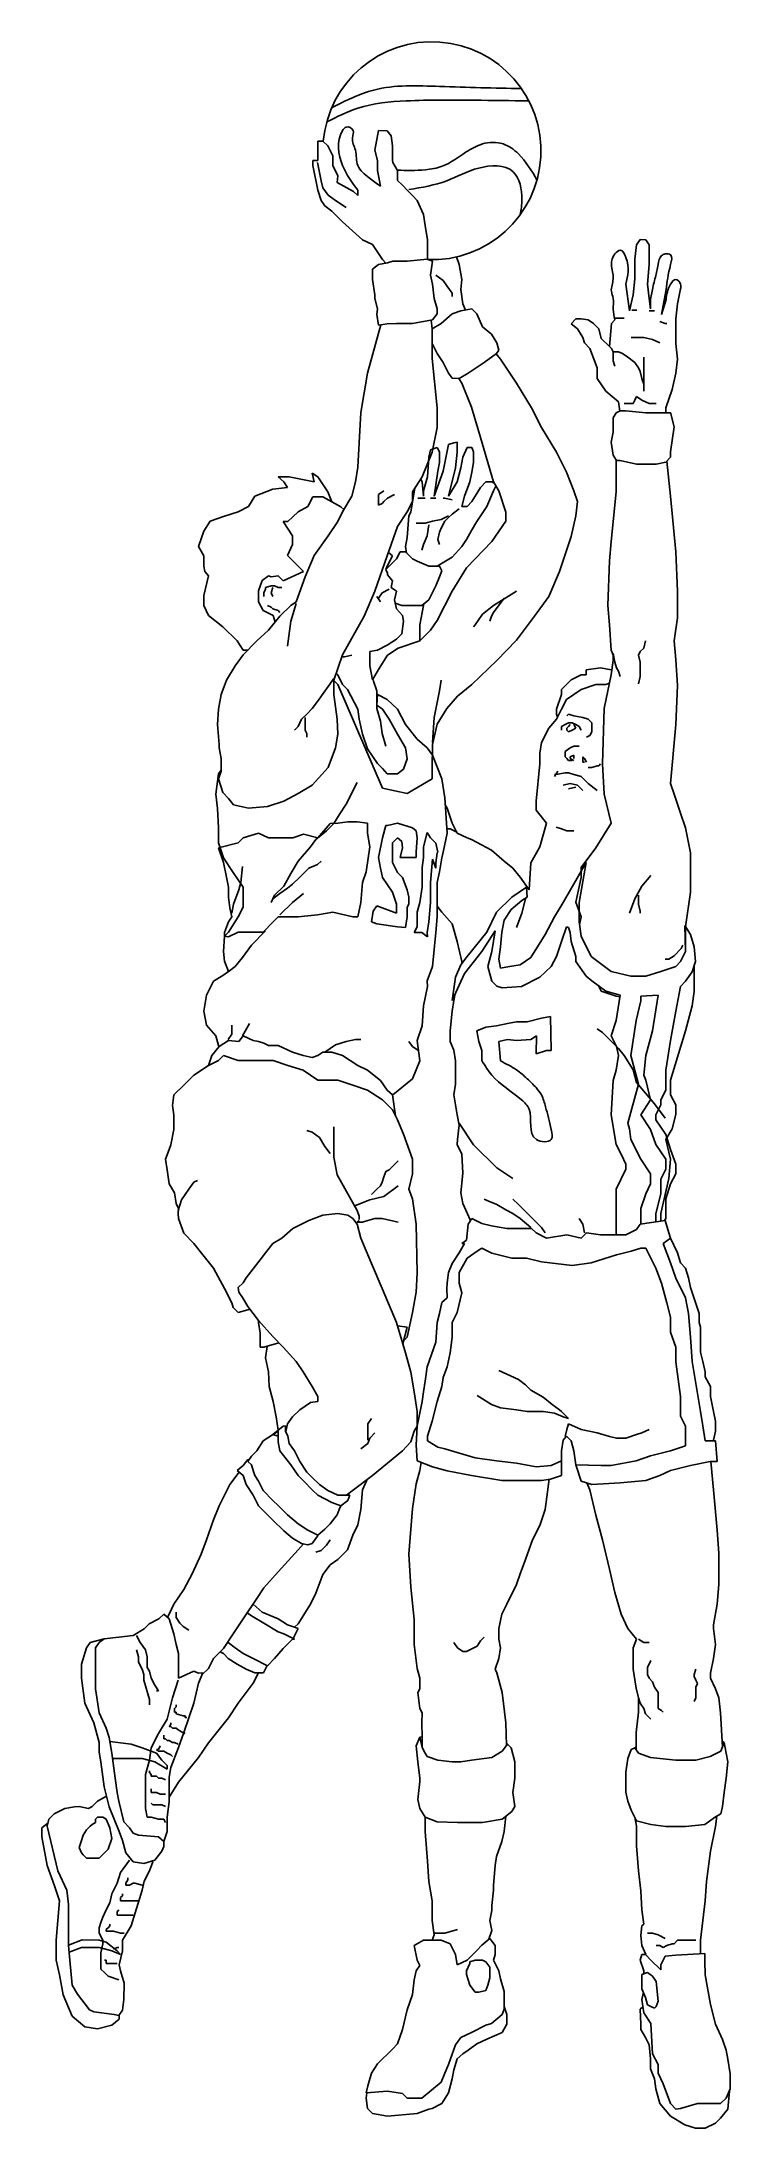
# Model space of a CAD drawing. Header units: millimetres. Extents: x -444 to 440, y -16 to 2665.
import ezdxf

# ---------------------------------------------------------------- set-up
doc = ezdxf.new("R2010")
doc.units = ezdxf.units.MM
doc.layers.add('ceco.net 269', color=7, linetype='Continuous')

msp = doc.modelspace()

# ---------------------------------------------------------------- linework, layer by layer
at = {"layer": 'ceco.net 269', "linetype": 'Continuous'}
msp.add_line((-77.9, 2562.2), (-78.1, 2562), dxfattribs=at)
at = {"layer": 'ceco.net 269'}
for p, q in [((-11.5, 2551.1), (-12.9, 2544.2)), ((-0.3, 2550.7), (-11.5, 2551.1)), ((4.6, 2544.2), (-0.3, 2550.7)), ((-89.3, 2537.7), (-89.3, 2531.6)), ((-82.9, 2537.7), (-89.3, 2537.7)), ((-89.3, 2531.6), (-89.3, 2518.7)), ((-76.7, 2531.6), (-82.9, 2537.7)), ((-82.4, 2537.3), (-82.4, 2537.3)), ((-70.3, 2518.7), (-76.7, 2531.6)), ((-12.9, 2544.2), (-16.1, 2525.9)), ((-16.1, 2525.9), (-12.9, 2512.5)), ((6.5, 2531.6), (4.6, 2544.2)), ((6.5, 2512.5), (6.5, 2531.6)), ((-89.3, 2512.5), (-95.8, 2512.5)), ((-95.8, 2512.5), (-95.8, 2506.1)), ((-95.8, 2506.1), (-89.3, 2474.4)), ((-89.7, 2509.9), (-85.1, 2486.5)), ((-89.3, 2518.7), (-89.3, 2512.5)), ((-70.3, 2506.1), (-70.3, 2518.7)), ((-63.7, 2493), (-70.3, 2506.1)), ((-12.9, 2512.5), (-12.9, 2506.1)), ((-12.9, 2506.1), (-12.9, 2499.9)), ((-12.9, 2499.9), (-9.1, 2479.7)), ((6.9, 2509.9), (6.5, 2512.5)), ((12.6, 2499.9), (6.9, 2509.9)), ((12.6, 2487), (12.6, 2499.9)), ((-89.3, 2474.4), (-85.1, 2461.3)), ((-85.1, 2486.5), (-82.9, 2477.4)), ((-82.9, 2477.4), (-76, 2468.3)), ((-76, 2468.3), (-66.8, 2461.3)), ((-64.5, 2484.3), (-63.7, 2493)), ((-43.5, 2472.8), (-64.5, 2484.3)), ((-38.1, 2467.9), (-43.5, 2472.8)), ((-38.1, 2474.4), (-38.1, 2467.9)), ((19.1, 2480.9), (12.6, 2487)), ((25.2, 2474.4), (19.1, 2480.9)), ((32, 2467.9), (25.2, 2474.4)), ((38.1, 2461.3), (32, 2467.9)), ((-85.1, 2461.3), (-80.5, 2454.5)), ((-80.5, 2454.5), (-71.4, 2447.6)), ((-71.4, 2447.6), (-57.7, 2433.9)), ((-66.8, 2461.3), (-53.1, 2452.2)), ((46.2, 2443.1), (38.1, 2461.3)), ((48.5, 2429.3), (46.2, 2443.1)), ((-57.7, 2433.9), (-32, 2410.6)), ((51.2, 2410.6), (48.5, 2429.3)), ((-32, 2410.6), (-19.1, 2404.6)), ((-19.1, 2404.6), (-6.5, 2385.4)), ((51.2, 2391.5), (51.2, 2410.6)), ((51.2, 2385.7), (51.2, 2391.5)), ((88.4, 2389), (92, 2378.9)), ((319.8, 2404.1), (317.6, 2385.8)), ((324.5, 2411), (319.8, 2404.1)), ((331.7, 2410.6), (324.5, 2411)), ((335.8, 2404.1), (331.7, 2410.6)), ((335.8, 2397.3), (335.8, 2404.1)), ((335.8, 2378.9), (335.8, 2397.3)), ((-11.5, 2378.9), (-19.1, 2372.9)), ((-19.1, 2372.9), (-19.1, 2359.8)), ((-19.1, 2359.8), (-16.1, 2340)), ((0, 2381.3), (-11.5, 2378.9)), ((-6.5, 2385.4), (-2.1, 2380.8)), ((6.9, 2383.5), (0, 2381.3)), ((25.2, 2383.5), (6.9, 2383.5)), ((50.8, 2385.8), (25.2, 2383.5)), ((57.7, 2383.5), (50.8, 2385.8)), ((55.3, 2365.2), (57.7, 2383.5)), ((57.7, 2353.7), (55.3, 2365.2)), ((62.2, 2365.2), (71.4, 2358.3)), ((92, 2378.9), (95.4, 2359.8)), ((95.4, 2359.8), (94.3, 2346.9)), ((317.6, 2360.6), (315.2, 2340)), ((317.6, 2385.8), (317.6, 2372.1)), ((317.6, 2372.1), (317.6, 2360.6)), ((333.6, 2353.7), (335.8, 2378.9)), ((-16.1, 2340), (-16.1, 2335.4)), ((-16.1, 2335.4), (-12.9, 2322)), ((59.9, 2335.4), (57.7, 2353.7)), ((63.7, 2322), (59.9, 2335.4)), ((71.4, 2358.3), (76, 2351.5)), ((76, 2351.5), (82.9, 2342.3)), ((82.9, 2342.3), (82.9, 2337.8)), ((94.3, 2346.9), (96.6, 2328.6)), ((310.6, 2319.4), (306.1, 2353.7)), ((315.2, 2340), (310.6, 2319.4)), ((335.8, 2335.4), (333.6, 2353.7)), ((337.7, 2322), (335.8, 2335.4)), ((340.4, 2346.9), (337.7, 2334.6)), ((337.7, 2334.6), (337.7, 2322)), ((340.4, 2346.9), (341.6, 2353.8)), ((351.9, 2314.8), (357.6, 2346.8)), ((357.6, 2334.2), (351.9, 2314.8)), ((372.5, 2328.6), (376.3, 2347.7)), ((-12.9, 2322), (-13.7, 2314.8)), ((-13.7, 2314.8), (-11.5, 2301.1)), ((32, 2303.4), (57.7, 2308)), ((57.2, 2296.5), (55.9, 2307.7)), ((57.7, 2308), (63.7, 2315.6)), ((63.7, 2315.6), (63.7, 2322)), ((82.9, 2315.6), (69, 2303.4)), ((94.3, 2319.4), (82.9, 2315.6)), ((108.4, 2322), (94.3, 2319.4)), ((96.6, 2328.6), (100.3, 2320.5)), ((114.5, 2315.6), (108.4, 2322)), ((121.8, 2298.8), (114.5, 2315.6)), ((241.9, 2309.1), (235.9, 2303)), ((248.8, 2309.1), (241.9, 2309.1)), ((257.7, 2308), (248.8, 2309.1)), ((264.5, 2303.4), (257.7, 2308)), ((292, 2308), (287.4, 2303.4)), ((292, 2310.2), (301.5, 2310.2)), ((301.5, 2310.2), (303.8, 2310.2)), ((313.6, 2320.5), (320, 2320.5)), ((335.8, 2319.4), (340.4, 2319.4)), ((340.4, 2319.4), (342.8, 2319.4)), ((349.6, 2305.6), (356.5, 2303.4)), ((370.2, 2309.1), (372.5, 2328.6)), ((370.2, 2290), (370.2, 2309.1)), ((-8.5, 2301.6), (-25.5, 2239.3)), ((-11.5, 2301.1), (-0.3, 2303)), ((-0.3, 2303), (11.5, 2303.4)), ((11.5, 2303.4), (32, 2303.4)), ((69, 2303.4), (57.2, 2296.5)), ((57.2, 2258.3), (57.2, 2296.5)), ((133.6, 2289.7), (121.8, 2298.8)), ((140.4, 2278.2), (133.6, 2289.7)), ((235.9, 2303), (243.9, 2296.5)), ((243.9, 2296.5), (250.7, 2285.1)), ((250.7, 2285.1), (253.1, 2278.2)), ((271.4, 2296.5), (264.5, 2303.4)), ((274.4, 2283.9), (271.4, 2296.5)), ((285.1, 2273.6), (274.4, 2283.9)), ((287.4, 2303.4), (285.1, 2273.6)), ((319.8, 2285.1), (313, 2285.1)), ((329, 2285.1), (319.8, 2285.1)), ((340.4, 2282.8), (329, 2285.1)), ((349.6, 2278.2), (340.4, 2282.8)), ((356.5, 2303.4), (358.7, 2303.4)), ((370.2, 2277.4), (370.2, 2290)), ((57.2, 2277.4), (63.7, 2264.8)), ((63.7, 2194.7), (57.2, 2258.3)), ((63.7, 2264.8), (71.4, 2253)), ((71.4, 2253), (78.2, 2239.3)), ((103.4, 2239.3), (124, 2253)), ((124, 2253), (140.1, 2264.8)), ((139.5, 2264.4), (145, 2257.6)), ((140.1, 2264.8), (142.8, 2269)), ((142.8, 2269), (140.4, 2278.2)), ((145, 2257.6), (165.6, 2226.7)), ((253.1, 2278.2), (259.9, 2271.3)), ((259.9, 2271.3), (269, 2246.1)), ((285.1, 2273.6), (287.4, 2271.3)), ((287.4, 2271.3), (289.7, 2266.7)), ((289.7, 2266.7), (296.6, 2266.7)), ((289.7, 2266.7), (289.7, 2262.1)), ((289.7, 2262.1), (289.7, 2255.3)), ((289.7, 2255.3), (292, 2248.4)), ((296.6, 2266.7), (301.5, 2264.5)), ((301.5, 2264.5), (308.4, 2259.9)), ((308.4, 2259.9), (317.6, 2253)), ((317.6, 2253), (322.1, 2246.1)), ((329, 2216.4), (329, 2259.9)), ((372.5, 2257.6), (370.2, 2277.4)), ((370.2, 2239.3), (372.5, 2257.6)), ((-25.5, 2239.3), (-34.4, 2188.9)), ((78.2, 2239.3), (82.9, 2233.1)), ((82.9, 2233.1), (92, 2232.4)), ((95.4, 2226.7), (91.6, 2232.4)), ((92, 2232.4), (103.4, 2239.3)), ((108, 2195.8), (95.4, 2226.7)), ((165.6, 2226.7), (184.7, 2194.7)), ((269, 2246.1), (269, 2232.4)), ((269, 2232.4), (280.5, 2216.4)), ((322.1, 2246.1), (324.5, 2241.5)), ((324.5, 2241.5), (326.7, 2232.4)), ((326.7, 2232.4), (329, 2225.5)), ((329, 2225.5), (329, 2216.4)), ((365.6, 2218.6), (370.2, 2239.3)), ((280.5, 2216.4), (296.6, 2202.6)), ((296.6, 2202.6), (298.1, 2190.8)), ((308.4, 2200.3), (303.8, 2200.3)), ((315.2, 2200.3), (308.4, 2200.3)), ((317.6, 2204.9), (315.2, 2200.3)), ((319.8, 2209.5), (317.6, 2204.9)), ((326.7, 2204.9), (319.8, 2209.5)), ((335.8, 2200.3), (326.7, 2204.9)), ((345, 2200.3), (335.8, 2200.3)), ((357.3, 2194.7), (365.6, 2218.6)), ((-34.4, 2188.9), (-36.6, 2149.9)), ((63.7, 2169.4), (63.7, 2194.7)), ((119.5, 2156.8), (108, 2195.8)), ((184.7, 2194.7), (197.6, 2169.4)), ((293.5, 2188.5), (289.7, 2182)), ((289.7, 2182), (289.7, 2175.1)), ((289.7, 2175.1), (289.7, 2163.6)), ((298.8, 2191.2), (293.5, 2188.5)), ((306.1, 2191.2), (298.8, 2191.2)), ((331.7, 2188.5), (306.1, 2191.2)), ((344.7, 2188.5), (331.7, 2188.5)), ((363.4, 2188.5), (344.7, 2188.5)), ((357.3, 2188.5), (357.3, 2194.7)), ((368, 2170.6), (363.4, 2188.9)), ((363.4, 2188.9), (363.4, 2188.5)), ((-36.6, 2149.9), (-38.1, 2118.7)), ((57.2, 2137.8), (63.7, 2169.4)), ((78.2, 2147.7), (71.4, 2113.3)), ((85.1, 2149.9), (78.2, 2147.7)), ((89.3, 2150.7), (85.1, 2149.9)), ((89.3, 2137.8), (89.3, 2150.7)), ((135.9, 2099.6), (119.5, 2156.8)), ((197.6, 2169.4), (216.8, 2137.8)), ((289.7, 2163.6), (287, 2150.7)), ((287, 2150.7), (289.7, 2133.9)), ((363.4, 2138.5), (368, 2170.6)), ((-38.1, 2118.7), (-41.3, 2099.6)), ((44.6, 2106.1), (57.2, 2137.8)), ((53.1, 2131.6), (51.2, 2106.1)), ((55.3, 2140.8), (53.1, 2131.6)), ((63.7, 2143.8), (55.3, 2140.8)), ((66.8, 2138.5), (63.7, 2143.8)), ((64.5, 2113.3), (66.8, 2124.7)), ((66.8, 2124.7), (66.8, 2138.5)), ((78.2, 2081.2), (87.4, 2117.9)), ((87.4, 2117.9), (89.3, 2137.8)), ((94.3, 2117.9), (89.3, 2099.6)), ((96.6, 2131.6), (94.3, 2117.9)), ((102.3, 2143.8), (96.6, 2131.6)), ((108.4, 2143.8), (102.3, 2143.8)), ((110.3, 2138.5), (108.4, 2143.8)), ((108.4, 2112.1), (110.3, 2124.7)), ((110.3, 2124.7), (110.3, 2138.5)), ((216.8, 2137.8), (229.8, 2112.1)), ((289.7, 2133.9), (294.2, 2127.1)), ((293.5, 2128.2), (293.5, 2087)), ((294.2, 2127.1), (298.8, 2127.1)), ((298.8, 2127.1), (319.8, 2122.5)), ((319.8, 2122.5), (345, 2122.5)), ((345, 2122.5), (357.3, 2125.2)), ((357.3, 2125.2), (363.4, 2131.3)), ((363.4, 2081.2), (358.5, 2126.4)), ((363.4, 2131.3), (363.4, 2138.5)), ((-128.6, 2092.7), (-147.3, 2090.4)), ((-126.4, 2106.4), (-140.4, 2106.1)), ((-140.4, 2106.1), (-133.2, 2099.6)), ((-133.2, 2099.6), (-128.6, 2092.7)), ((-94.3, 2099.6), (-126.4, 2106.4)), ((-89.3, 2106.1), (-96.6, 2111)), ((-96.6, 2111), (-94.3, 2099.6)), ((-76.7, 2087), (-89.3, 2106.1)), ((-41.3, 2099.6), (-45.8, 2081.2)), ((35.2, 2091.9), (29.8, 2060.7)), ((32, 2087), (44.6, 2106.1)), ((44.6, 2099.6), (42.7, 2103.2)), ((46.2, 2081.2), (44.6, 2099.6)), ((51.2, 2106.1), (46.2, 2088.1)), ((59.9, 2081.2), (64.5, 2113.3)), ((71.4, 2113.3), (59.9, 2081.2)), ((89.3, 2099.6), (78.2, 2081.2)), ((98.8, 2081.2), (105.7, 2099.6)), ((105.7, 2099.6), (108.4, 2112.1)), ((119.5, 2092.7), (112.5, 2081.2)), ((126.4, 2099.6), (119.5, 2092.7)), ((134, 2099.6), (126.4, 2099.6)), ((136.4, 2098.7), (134, 2099.6)), ((142.8, 2088.1), (135.9, 2099.6)), ((135.9, 2088.1), (139, 2094.4)), ((229.8, 2112.1), (239.3, 2088.1)), ((-178.6, 2067.9), (-191.6, 2061.4)), ((-170.2, 2081.2), (-178.6, 2067.9)), ((-147.3, 2090.4), (-170.2, 2081.2)), ((-114.9, 2061.4), (-102.3, 2067.9)), ((-102.3, 2067.9), (-95.8, 2080.4)), ((-95.8, 2080.4), (-82.9, 2080.4)), ((-82.9, 2080.4), (-59.9, 2067.5)), ((-71.7, 2074.1), (-76.7, 2087)), ((-59.9, 2067.5), (-56, 2064.1)), ((-45.8, 2081.2), (-57.7, 2061.4)), ((-11.5, 2083.6), (-4.6, 2088.1)), ((-11.5, 2079), (-11.5, 2083.6)), ((-11.5, 2074.4), (-11.5, 2079)), ((-11.5, 2069.8), (-11.5, 2074.4)), ((-6.9, 2072.1), (-11.5, 2069.8)), ((-4.6, 2074.4), (-6.9, 2072.1)), ((0, 2079), (-4.6, 2074.4)), ((9.1, 2083.6), (0, 2079)), ((25.2, 2061.4), (32, 2074.4)), ((32, 2074.4), (32, 2087)), ((46.2, 2079), (38.9, 2079)), ((46.2, 2088.1), (46.2, 2081.2)), ((48.5, 2079), (46.2, 2079)), ((57.7, 2079), (55.3, 2079)), ((62.2, 2079), (57.7, 2079)), ((73.6, 2079), (71.4, 2079)), ((82.9, 2076.6), (73.6, 2079)), ((92, 2065.3), (82.9, 2058.3)), ((95.4, 2067.9), (98.8, 2081.2)), ((102.3, 2067.9), (95.4, 2067.9)), ((108.4, 2074.4), (102.3, 2067.9)), ((112.5, 2081.2), (108.4, 2074.4)), ((114.5, 2048.8), (127.5, 2067.9)), ((127.5, 2067.9), (135.9, 2088.1)), ((151.9, 2060.7), (142.8, 2088.1)), ((239.3, 2088.1), (243.9, 2074.4)), ((243.9, 2074.4), (241.6, 2056)), ((293.5, 2087), (287, 2023.2)), ((370.2, 2009.8), (363.4, 2081.2)), ((-227.9, 2049.2), (-235.9, 2036.3)), ((-210.7, 2055.3), (-227.9, 2049.2)), ((-191.6, 2061.4), (-210.7, 2055.3)), ((-134, 2048.8), (-127.8, 2048.8)), ((-121.8, 2030.5), (-134, 2048.8)), ((-127.8, 2048.8), (-114.9, 2061.4)), ((-63.7, 2048.8), (-76, 2030.5)), ((-57.7, 2061.4), (-63.7, 2048.8)), ((-0.3, 2004.6), (12.6, 2042.3)), ((12.6, 2042.3), (25.2, 2061.4)), ((27.4, 2056), (25.2, 2028.2)), ((29.8, 2060.7), (27.4, 2056)), ((38.9, 2046.9), (36.6, 2046.9)), ((48.5, 2046.9), (38.9, 2046.9)), ((57.7, 2049.2), (48.5, 2046.9)), ((53.1, 2044.6), (50.8, 2030.5)), ((69, 2051.4), (57.7, 2049.2)), ((69, 2040.1), (66.8, 2035)), ((78.2, 2056), (69, 2051.4)), ((73.6, 2049.2), (69, 2040.1)), ((78.2, 2053.8), (73.6, 2049.2)), ((82.9, 2058.3), (78.2, 2053.8)), ((108, 2037.4), (114.5, 2048.8)), ((134, 2023.2), (151.9, 2049.2)), ((151.9, 2049.2), (151.9, 2060.7)), ((241.6, 2056), (235.9, 2029.7)), ((-235.9, 2036.3), (-242.7, 2016.7)), ((-242.7, 2016.7), (-235.9, 2004.6)), ((-128.6, 2005.3), (-121.8, 2019.1)), ((-121.8, 2019.1), (-121.8, 2030.5)), ((-76, 2030.5), (-94.3, 2005.3)), ((25.2, 2028.2), (22.9, 2016.7)), ((22.9, 2016.7), (24.5, 2008.2)), ((46.2, 2019.1), (43.9, 2012.2)), ((50.8, 2030.5), (46.2, 2019.1)), ((66.8, 2035), (64.5, 2025.9)), ((64.5, 2025.9), (66.8, 2019.1)), ((82.9, 2003), (95.4, 2016.7)), ((95.4, 2016.7), (101.2, 2025.9)), ((101.2, 2025.9), (108, 2037.4)), ((101.2, 1989.3), (134, 2023.2)), ((235.9, 2029.7), (221, 1984.7)), ((287, 2023.2), (285.1, 1998.5)), ((-235.9, 2004.6), (-235.9, 1998)), ((-235.9, 1998), (-235.9, 1991.5)), ((-235.9, 1991.5), (-234.7, 1984.7)), ((-234.7, 1984.7), (-229.8, 1978.9)), ((-134, 1972.5), (-108, 1984.7)), ((-114.9, 1991.5), (-128.6, 2005.3)), ((-108, 1984.7), (-114.9, 1991.5)), ((-94.3, 2005.3), (-105.7, 1977.8)), ((-16.1, 1959.5), (-0.3, 2004.6)), ((11.5, 2000.7), (-2.3, 1987)), ((-0.3, 1991.5), (-2.3, 1987)), ((-2.3, 1987), (0, 1982.4)), ((6.5, 2004.6), (-0.3, 1991.5)), ((1.2, 2009.2), (6.5, 2004.6)), ((16.1, 2009.8), (11.5, 2000.7)), ((22.9, 2009.8), (16.1, 2009.8)), ((32, 2000.7), (22.9, 2009.8)), ((38.1, 1998), (32, 2000.7)), ((53.1, 1991.5), (38.1, 1998)), ((66.8, 1991.5), (53.1, 1991.5)), ((63.7, 1991.5), (82.9, 2003)), ((69.8, 1985.4), (66.8, 1991.5)), ((66.8, 1977.8), (69.8, 1985.4)), ((82.9, 1959.5), (101.2, 1989.3)), ((221, 1984.7), (206.9, 1952.6)), ((285.1, 1998.5), (282.9, 1941.1)), ((372.5, 1959.5), (370.2, 2009.8)), ((-229.8, 1978.9), (-235.9, 1953.7)), ((-165.6, 1959.9), (-161.1, 1973.2)), ((-165.6, 1945.8), (-165.6, 1959.9)), ((-161.1, 1973.2), (-153, 1978.9)), ((-156.5, 1961.8), (-158.7, 1957.2)), ((-158.7, 1957.2), (-158.7, 1952.6)), ((-149.6, 1966.3), (-156.5, 1964.1)), ((-156.5, 1964.1), (-156.5, 1961.8)), ((-153, 1978.9), (-149.6, 1977.8)), ((-149.6, 1977.8), (-140.4, 1978.9)), ((-145, 1966.3), (-149.6, 1966.3)), ((-147.3, 1964.1), (-149.6, 1957.2)), ((-149.6, 1957.2), (-147.3, 1952.6)), ((-140.4, 1964.1), (-145, 1966.3)), ((-140.4, 1978.9), (-134, 1972.5)), ((-135.9, 1964.1), (-140.4, 1964.1)), ((-105.7, 1977.8), (-117.1, 1945.8)), ((-29.8, 1927.4), (-16.1, 1959.5)), ((-6.9, 1957.2), (-11.5, 1950.4)), ((2.3, 1961.8), (-6.9, 1957.2)), ((0, 1982.4), (0, 1980.2)), ((0, 1980.2), (6.5, 1972.5)), ((6.5, 1972.5), (4.6, 1964.1)), ((4.6, 1964.1), (11.5, 1959.5)), ((11.5, 1959.5), (9.1, 1948)), ((53.1, 1948), (62.2, 1966.3)), ((62.2, 1966.3), (66.8, 1977.8)), ((63.7, 1921.7), (82.9, 1959.5)), ((165.6, 1959.5), (135.9, 1941.1)), ((372.5, 1925.2), (372.5, 1959.5)), ((-235.9, 1953.7), (-235.9, 1940.8)), ((-235.9, 1940.8), (-229.8, 1928.2)), ((-159.5, 1934.3), (-165.6, 1945.8)), ((-146.9, 1928.2), (-159.5, 1934.3)), ((-149.6, 1938.9), (-154.1, 1941.1)), ((-147.3, 1936.5), (-149.6, 1938.9)), ((-140.4, 1934.3), (-147.3, 1936.5)), ((-138.2, 1932), (-140.4, 1934.3)), ((-124, 1941.1), (-138.2, 1927.4)), ((-117.1, 1945.8), (-124, 1941.1)), ((-117.1, 1943.5), (-124, 1920.6)), ((-13.7, 1952.6), (-9.1, 1945.8)), ((9.1, 1948), (11.5, 1936.5)), ((10, 1943.7), (18.3, 1941.1)), ((11.5, 1936.5), (19.1, 1928.2)), ((18.3, 1941.1), (43.9, 1941.1)), ((41.6, 1916), (46.2, 1941.1)), ((43.9, 1941.1), (53.1, 1948)), ((46.2, 1941.1), (46.6, 1943.1)), ((135.9, 1941.1), (121.8, 1929.7)), ((135.9, 1932), (133.6, 1927.4)), ((149.6, 1950.4), (135.9, 1932)), ((206.9, 1952.6), (188.5, 1927.4)), ((282.9, 1941.1), (285.1, 1916)), ((-229.8, 1928.2), (-211.5, 1913.7)), ((-211.5, 1913.7), (-193.1, 1895.4)), ((-153, 1909.1), (-168, 1895.4)), ((-138.2, 1927.4), (-153, 1909.1)), ((-144.4, 1919.7), (-146.9, 1928.2)), ((-124, 1920.6), (-128.6, 1888.5)), ((-57.7, 1877.4), (-29.8, 1927.4)), ((18.3, 1904.5), (11.5, 1897.6)), ((20.6, 1920.6), (18.3, 1904.5)), ((19.1, 1928.2), (20.6, 1920.6)), ((41.6, 1895.4), (41.6, 1916)), ((41.6, 1895.4), (55.3, 1909.1)), ((55.3, 1909.1), (63.7, 1921.7)), ((112.5, 1916), (110.3, 1913.7)), ((121.8, 1929.7), (112.5, 1916)), ((133.6, 1927.4), (131.3, 1920.6)), ((188.5, 1927.4), (165.6, 1896.2)), ((285.1, 1916), (287, 1883.6)), ((368, 1895.4), (372.5, 1925.2)), ((-185.2, 1877.4), (-195.4, 1863.3)), ((-193.1, 1895.4), (-185.2, 1883.6)), ((-168, 1895.4), (-185.2, 1877.4)), ((-185.2, 1883.6), (-179.3, 1883.6)), ((-69, 1845), (-57.7, 1877.4)), ((-45.8, 1877.1), (-55.3, 1874.8)), ((-12.9, 1883.6), (-22.9, 1881.7)), ((-22.9, 1881.7), (-22.9, 1863.3)), ((-0.3, 1890), (-12.9, 1883.6)), ((-11.5, 1858.7), (0, 1877.1)), ((11.5, 1897.6), (-0.3, 1890)), ((0, 1877.1), (13.7, 1886.2)), ((13.7, 1886.2), (41.6, 1895.4)), ((165.6, 1896.2), (140.4, 1870.2)), ((287, 1883.6), (289.7, 1877.1)), ((289.7, 1879.3), (292, 1868)), ((289.7, 1877.1), (289.7, 1870.2)), ((324.5, 1881.7), (322.1, 1877.1)), ((322.1, 1877.1), (324.5, 1868)), ((329, 1886.2), (324.5, 1881.7)), ((331.3, 1895.4), (329, 1886.2)), ((370.2, 1871), (368, 1895.4)), ((-195.4, 1863.3), (-206.9, 1845)), ((-65.9, 1854), (-63.7, 1851.9)), ((-63.7, 1851.9), (-57.7, 1839.3)), ((-55.3, 1874.8), (-57.7, 1874.8)), ((-22.9, 1863.3), (-19.1, 1845.4)), ((-19.1, 1845.4), (-11.5, 1858.7)), ((140.4, 1870.2), (108.4, 1839.3)), ((248.8, 1851.9), (235.9, 1845.4)), ((255, 1851.9), (248.8, 1851.9)), ((273.6, 1861), (255, 1858.4)), ((255, 1858.4), (255, 1851.9)), ((287, 1858.4), (273.6, 1861)), ((287, 1851.9), (278.2, 1808.4)), ((289.7, 1870.2), (287, 1851.9)), ((287.9, 1858.1), (287, 1858.4)), ((292, 1868), (294.2, 1861)), ((294.2, 1861), (296.6, 1856.5)), ((296.6, 1856.5), (298.8, 1849.5)), ((324.5, 1868), (324.5, 1858.7)), ((324.5, 1858.7), (324.5, 1849.5)), ((372.5, 1838.2), (370.2, 1871)), ((-213.7, 1826.7), (-217.2, 1807.6)), ((-206.9, 1845), (-213.7, 1826.7)), ((-69, 1847.3), (-89.7, 1817.5)), ((-69, 1826.7), (-69, 1845)), ((-63.7, 1839.3), (-69, 1844.6)), ((-64.5, 1794.7), (-69, 1826.7)), ((-6.5, 1706.1), (-63.7, 1839.3)), ((-57.7, 1839.3), (-51.2, 1832.8)), ((-51.2, 1832.8), (-38.1, 1807.6)), ((-18.3, 1845), (-13.7, 1831.3)), ((-13.7, 1831.3), (-13.7, 1808.4)), ((-13.7, 1813), (-12.9, 1826.7)), ((-12.9, 1826.7), (-0.3, 1820.2)), ((59.9, 1796.9), (66.8, 1831.3)), ((66.8, 1831.3), (69, 1845)), ((89.7, 1824.3), (76, 1808.4)), ((108.4, 1839.3), (89.7, 1824.3)), ((223.3, 1826.7), (216.8, 1807.6)), ((229.8, 1839.3), (223.3, 1832.8)), ((223.3, 1832.8), (223.3, 1826.7)), ((235.9, 1845.4), (229.8, 1839.3)), ((248.8, 1832.8), (229.8, 1820.2)), ((267.6, 1839.3), (248.8, 1832.8)), ((280.5, 1839.3), (267.6, 1839.3)), ((284.9, 1841.3), (280.5, 1839.3)), ((324.5, 1849.5), (322.1, 1840.4)), ((370.2, 1787.8), (372.5, 1838.2)), ((-217.2, 1807.6), (-218.3, 1787.8)), ((-103.4, 1801.5), (-110.3, 1794.7)), ((-105.7, 1796.9), (-105.7, 1790)), ((-96.6, 1808.4), (-103.4, 1801.5)), ((-89.7, 1817.5), (-96.6, 1808.4)), ((-38.1, 1807.6), (-36.6, 1794.7)), ((-6.5, 1807.6), (-13.7, 1813)), ((-13.7, 1808.4), (-9.1, 1792.3)), ((2.3, 1794.7), (-6.5, 1807.6)), ((-0.3, 1820.2), (12.6, 1807.6)), ((12.6, 1807.6), (22.9, 1787.8)), ((57.7, 1764.9), (59.9, 1796.9)), ((76, 1808.4), (63.7, 1788.5)), ((223.3, 1807.6), (216.8, 1794.7)), ((216.8, 1807.6), (216.8, 1801.1)), ((216.8, 1801.1), (218.3, 1797.6)), ((229.8, 1820.2), (223.3, 1807.6)), ((232.4, 1801.5), (230.1, 1799.2)), ((239.3, 1799.2), (232.4, 1801.5)), ((250.7, 1796.9), (239.3, 1799.2)), ((257.7, 1794.7), (250.7, 1796.9)), ((278.2, 1808.4), (275.9, 1737.3)), ((-218.3, 1787.8), (-216.1, 1762.5)), ((-114.9, 1785.4), (-119.5, 1780.8)), ((-110.3, 1794.7), (-114.9, 1785.4)), ((-105.7, 1790), (-105.7, 1780.8)), ((-105.7, 1780.8), (-103.4, 1776.3)), ((-103.4, 1776.3), (-103.4, 1771.7)), ((-66.8, 1758), (-63.7, 1775.5)), ((-63.7, 1775.5), (-64.5, 1794.7)), ((-36.6, 1794.7), (-32, 1775.5)), ((-32, 1775.5), (-25.5, 1756.9)), ((-9.1, 1792.3), (-6.9, 1776.3)), ((-6.9, 1776.3), (-2.3, 1760.3)), ((12.6, 1775.5), (2.3, 1794.7)), ((22.9, 1758), (12.6, 1775.5)), ((22.9, 1787.8), (38.1, 1769)), ((63.7, 1788.5), (57.7, 1762.5)), ((206.9, 1783.2), (197.6, 1764.9)), ((216.8, 1794.7), (206.9, 1783.2)), ((227.9, 1787.8), (223.3, 1785.4)), ((223.3, 1785.4), (223.3, 1780.8)), ((232.4, 1790), (227.9, 1787.8)), ((230.1, 1783.2), (232.4, 1785.4)), ((230.1, 1780.8), (230.1, 1783.2)), ((232.4, 1778.6), (230.1, 1780.8)), ((237, 1790), (232.4, 1790)), ((232.4, 1785.4), (234.7, 1787.8)), ((237, 1780.8), (232.4, 1778.6)), ((241.6, 1787.8), (237, 1790)), ((241.6, 1783.2), (237, 1780.8)), ((239.3, 1787.8), (241.6, 1783.2)), ((246.2, 1785.4), (241.6, 1787.8)), ((248.5, 1780.8), (246.2, 1785.4)), ((255.3, 1771.7), (259.9, 1774)), ((262.2, 1790), (257.7, 1794.7)), ((259.9, 1774), (262.2, 1778.6)), ((262.2, 1785.4), (262.2, 1790)), ((262.2, 1778.6), (262.2, 1785.4)), ((363.4, 1712.1), (370.2, 1787.8)), ((-216.1, 1762.5), (-216.1, 1758)), ((-216.1, 1758), (-213.7, 1744.3)), ((-213.7, 1744.3), (-213.7, 1732.8)), ((-76, 1732.8), (-66.8, 1758)), ((-25.5, 1756.9), (-12.9, 1737.8)), ((20.6, 1730.5), (25.2, 1743.8)), ((25.2, 1743.8), (22.9, 1758)), ((38.1, 1769), (50.8, 1758)), ((50.8, 1758), (57.7, 1748.8)), ((57.7, 1762.5), (57.2, 1731.3)), ((57.7, 1748.8), (69.8, 1718.3)), ((197.6, 1764.9), (195.4, 1751.1)), ((195.4, 1751.1), (195.4, 1737.3)), ((234.7, 1758), (227.9, 1753.4)), ((227.9, 1753.4), (227.9, 1748.8)), ((227.9, 1748.8), (227.9, 1746.5)), ((227.9, 1746.5), (230.1, 1744.3)), ((230.1, 1744.3), (232.4, 1741.9)), ((239.3, 1760.3), (234.7, 1758)), ((239.3, 1748.8), (234.7, 1746.5)), ((234.7, 1746.5), (234.7, 1744.3)), ((234.7, 1744.3), (239.3, 1741.9)), ((246.2, 1760.3), (239.3, 1760.3)), ((239.3, 1744.3), (239.3, 1748.8)), ((250.7, 1746.5), (250.7, 1741.9)), ((253.1, 1744.3), (250.7, 1746.5)), ((255.3, 1739.7), (253.1, 1744.3)), ((-220.6, 1698.4), (-217.2, 1724.7)), ((-217.2, 1724.7), (-213.7, 1729.4)), ((-213.7, 1728.2), (-217.2, 1718.3)), ((-217.2, 1718.3), (-211.5, 1700.8)), ((-213.7, 1732.8), (-213.7, 1728.2)), ((-96.6, 1709.9), (-76, 1732.8)), ((-12.9, 1737.8), (-6.5, 1731.3)), ((-6.5, 1731.3), (-0.3, 1724.7)), ((-0.3, 1724.7), (12.6, 1724.7)), ((12.6, 1724.7), (20.6, 1730.5)), ((57.2, 1718.3), (25.2, 1699.2)), ((57.2, 1731.3), (57.2, 1718.3)), ((69.8, 1718.3), (73.6, 1693.8)), ((195.4, 1737.3), (190.8, 1689.3)), ((218.7, 1728.2), (214.2, 1721.4)), ((216.4, 1723.6), (214.2, 1723.6)), ((227.9, 1726), (216.4, 1723.6)), ((232.4, 1726), (227.9, 1726)), ((232.4, 1741.9), (237, 1741.9)), ((239.3, 1723.6), (232.4, 1726)), ((248.5, 1721.4), (239.3, 1723.6)), ((250.7, 1719), (248.5, 1721.4)), ((250.7, 1741.9), (250.7, 1739.7)), ((250.7, 1739.7), (253.1, 1739.7)), ((257.7, 1712.1), (250.7, 1719)), ((262.2, 1732.8), (257.7, 1732.8)), ((269, 1735.1), (262.2, 1732.8)), ((271.4, 1735.1), (269, 1735.1)), ((273.6, 1737.3), (271.4, 1735.1)), ((275.9, 1737.3), (278.2, 1698.4)), ((-218.3, 1680.1), (-220.6, 1698.4)), ((-211.5, 1700.8), (-204.2, 1693.1)), ((-204.2, 1693.1), (-197.7, 1684.7)), ((-154.1, 1682.5), (-133.2, 1689.3)), ((-133.2, 1689.3), (-114.9, 1699.2)), ((-114.9, 1699.2), (-96.6, 1709.9)), ((-38.9, 1713.4), (-53.1, 1685.8)), ((25.2, 1699.2), (-6.5, 1706.1)), ((73.6, 1693.8), (76.7, 1648.4)), ((190.8, 1689.3), (190.8, 1677.8)), ((234.7, 1712.1), (225.5, 1709.9)), ((241.6, 1707.6), (232.4, 1705.3)), ((243.9, 1709.9), (234.7, 1712.1)), ((250.7, 1703), (243.9, 1709.9)), ((269, 1703), (257.7, 1712.1)), ((278.2, 1698.4), (287, 1661.4)), ((368, 1698.4), (363.4, 1712.1)), ((376.3, 1674), (368, 1698.4)), ((-217.2, 1655.4), (-218.3, 1680.1)), ((-197.7, 1684.7), (-178.6, 1680.5)), ((-178.6, 1680.5), (-154.1, 1682.5)), ((-62.2, 1672.1), (-69, 1660.6)), ((-50.8, 1662.9), (-63.7, 1661.4)), ((-53.1, 1685.8), (-62.2, 1672.1)), ((-38.9, 1662.9), (-50.8, 1662.9)), ((-25.5, 1661.4), (-38.9, 1662.9)), ((76.7, 1680.5), (74.2, 1685)), ((82.9, 1661.4), (76.7, 1680.5)), ((190.8, 1677.8), (204.2, 1661.4)), ((382.5, 1655.4), (376.3, 1674)), ((-217.2, 1635.8), (-217.2, 1655.4)), ((-191.6, 1635.8), (-217.2, 1629.7)), ((-210.7, 1616.8), (-217.2, 1635.8)), ((-185.2, 1642.3), (-191.6, 1635.8)), ((-165.6, 1648.4), (-185.2, 1642.3)), ((-153, 1642.3), (-165.6, 1648.4)), ((-134, 1642.3), (-153, 1642.3)), ((-121.4, 1642.3), (-134, 1642.3)), ((-108, 1646.9), (-121.4, 1642.3)), ((-89.3, 1642.3), (-108, 1646.9)), ((-92, 1640.1), (-98.8, 1630.9)), ((-78.2, 1651.5), (-92, 1640.1)), ((-73.6, 1660.6), (-89.3, 1642.3)), ((-69, 1660.6), (-78.2, 1651.5)), ((-63.7, 1661.4), (-73.6, 1660.6)), ((-25.5, 1648.4), (-25.5, 1661.4)), ((-22.9, 1630.9), (-25.5, 1648.4)), ((-11.5, 1617.1), (-6.5, 1642.3)), ((-6.5, 1642.3), (-2.3, 1658.4)), ((-2.3, 1658.4), (0, 1658.4)), ((0, 1658.4), (12.6, 1661.4)), ((12.6, 1642.3), (6.5, 1635.8)), ((6.5, 1635.8), (6.5, 1623.2)), ((12.6, 1661.4), (32, 1655.4)), ((18.3, 1637.7), (12.6, 1642.3)), ((19.1, 1629.7), (18.3, 1637.7)), ((32, 1655.4), (36.6, 1651.5)), ((36.6, 1651.5), (38.1, 1642.3)), ((38.1, 1642.3), (36.6, 1624)), ((50.8, 1649.2), (46.2, 1630.9)), ((55.3, 1642.3), (50.8, 1649.2)), ((62.2, 1635.5), (55.3, 1642.3)), ((64.5, 1624), (62.2, 1635.5)), ((76.7, 1648.4), (71.4, 1624)), ((80.5, 1653.8), (76, 1653.8)), ((89.7, 1649.2), (80.5, 1653.8)), ((89.3, 1648.4), (82.9, 1661.4)), ((102.3, 1642.3), (89.3, 1648.4)), ((108, 1640.1), (102.3, 1642.3)), ((133.6, 1626.4), (108, 1640.1)), ((204.2, 1661.4), (195.4, 1630.9)), ((216.4, 1656), (223.3, 1653.8)), ((223.3, 1653.8), (230.1, 1651.5)), ((230.1, 1651.5), (234.7, 1651.5)), ((234.7, 1651.5), (239.3, 1651.5)), ((287, 1661.4), (267.6, 1629.7)), ((388.9, 1623.2), (382.5, 1655.4)), ((-217.2, 1629.7), (-210.7, 1610.6)), ((-198.1, 1597.7), (-210.7, 1616.8)), ((-210.7, 1610.6), (-206.9, 1592)), ((-114.9, 1612.5), (-124, 1596.6)), ((-98.8, 1630.9), (-114.9, 1612.5)), ((-89.7, 1608), (-85.1, 1612.5)), ((-27.4, 1598.8), (-22.9, 1630.9)), ((-9.1, 1603.4), (-11.5, 1617.1)), ((6.5, 1623.2), (6.5, 1610.6)), ((6.5, 1610.6), (12.6, 1597.7)), ((16.1, 1617.1), (19.1, 1629.7)), ((22.9, 1617.1), (16.1, 1617.1)), ((36.6, 1617.1), (22.9, 1617.1)), ((36.6, 1624), (36.6, 1617.1)), ((46.2, 1617.1), (44.6, 1604.2)), ((46.2, 1630.9), (46.2, 1617.1)), ((55.3, 1585.1), (57.7, 1614.9)), ((57.7, 1614.9), (62.2, 1603.4)), ((62.2, 1610.3), (63.7, 1623.2)), ((62.2, 1603.4), (62.2, 1610.3)), ((63.7, 1623.2), (64.5, 1624)), ((69.8, 1616.8), (66.8, 1598.8)), ((71.4, 1624), (69.8, 1616.8)), ((149.6, 1612.5), (133.6, 1626.4)), ((161.1, 1603.4), (149.6, 1612.5)), ((183.9, 1610.3), (181.7, 1575.5)), ((195.4, 1630.9), (183.9, 1610.3)), ((255, 1610.6), (225.5, 1559.5)), ((246.2, 1559.5), (255, 1610.6)), ((267.6, 1629.7), (248.8, 1604.2)), ((388.9, 1597.7), (388.9, 1623.2)), ((-206.9, 1592), (-204.2, 1579)), ((-185.2, 1579), (-198.1, 1597.7)), ((-190.8, 1575.5), (-188.5, 1585.1)), ((-188.5, 1585.1), (-186.3, 1605.7)), ((-124, 1596.6), (-133.2, 1580.5)), ((-128.6, 1577.8), (-121.8, 1582.7)), ((-121.8, 1582.7), (-112.5, 1592)), ((-112.5, 1592), (-101.2, 1603.4)), ((-101.2, 1603.4), (-89.7, 1608)), ((-34.4, 1559.5), (-32, 1585.1)), ((-32, 1585.1), (-27.4, 1598.8)), ((-6.5, 1591.6), (-9.1, 1603.4)), ((6.5, 1572.5), (-6.5, 1591.6)), ((12.6, 1597.7), (19.1, 1591.6)), ((19.1, 1591.6), (25.2, 1575.5)), ((44.6, 1604.2), (44.6, 1591.6)), ((44.6, 1591.6), (44.6, 1579)), ((55.3, 1566.3), (55.3, 1585.1)), ((66.8, 1598.8), (63.7, 1585.1)), ((63.7, 1585.1), (63.7, 1540.8)), ((170.2, 1592), (161.1, 1603.4)), ((181.7, 1575.5), (170.2, 1592)), ((248.8, 1591.6), (241.9, 1559.9)), ((248.8, 1604.2), (248.8, 1591.6)), ((338.2, 1594.2), (326.7, 1580.5)), ((388.9, 1572.5), (388.9, 1597.7)), ((-204.2, 1579), (-204.2, 1566)), ((-204.2, 1566), (-202.3, 1552.6)), ((-200, 1545.8), (-197.7, 1557.2)), ((-197.7, 1557.2), (-190.8, 1575.5)), ((-185.2, 1566), (-185.2, 1579)), ((-185.2, 1553.4), (-185.2, 1566)), ((-145, 1568.7), (-149.6, 1559.5)), ((-149.6, 1559.5), (-147.3, 1564.1)), ((-147.3, 1564.1), (-138.2, 1570.9)), ((-133.2, 1580.5), (-145, 1568.7)), ((-138.2, 1570.9), (-128.6, 1577.8)), ((-138.2, 1543.5), (-121.8, 1559.5)), ((-121.8, 1559.5), (-108, 1570.9)), ((-38.1, 1540.8), (-34.4, 1559.5)), ((-18.3, 1548.1), (-13.7, 1555)), ((-13.7, 1555), (11.5, 1545.8)), ((11.5, 1557.2), (6.5, 1572.5)), ((11.5, 1545.8), (11.5, 1557.2)), ((25.2, 1575.5), (27.4, 1566.3)), ((27.4, 1557.2), (25.2, 1553.4)), ((27.4, 1566.3), (27.4, 1557.2)), ((41.6, 1559.5), (38.1, 1546.9)), ((44.6, 1579), (41.6, 1559.5)), ((53.1, 1534.3), (55.3, 1559.5)), ((55.3, 1559.5), (55.3, 1566.3)), ((159.5, 1566), (140.1, 1546.9)), ((158.7, 1550.4), (172.5, 1561.8)), ((178.6, 1579), (159.5, 1566)), ((172.5, 1561.8), (179.4, 1566.3)), ((177.1, 1564.1), (172.5, 1545.8)), ((179.4, 1566.3), (178.6, 1579)), ((225.5, 1559.5), (214.2, 1541.1)), ((241.9, 1559.9), (248.8, 1540.8)), ((246.2, 1534.3), (246.2, 1559.5)), ((317.6, 1564.1), (310.6, 1545.8)), ((326.7, 1580.5), (317.6, 1564.1)), ((322.1, 1568.7), (322.1, 1557.2)), ((322.1, 1557.2), (324.5, 1548.1)), ((382.5, 1527.9), (388.9, 1572.5)), ((-204.2, 1534.3), (-209.1, 1520.6)), ((-200, 1541.1), (-204.2, 1534.3)), ((-204.2, 1521.4), (-191.6, 1540.8)), ((-202.3, 1552.6), (-200, 1541.1)), ((-191.6, 1540.8), (-185.2, 1553.4)), ((-159.5, 1521.4), (-146.9, 1534.3)), ((-146.9, 1534.3), (-140.4, 1540.8)), ((-140.4, 1540.8), (-114.9, 1540.8)), ((-114.9, 1540.8), (-89.7, 1543.5)), ((-89.7, 1543.5), (-70.3, 1546.9)), ((-70.3, 1546.9), (-44.6, 1540.8)), ((-44.6, 1540.8), (-38.1, 1540.8)), ((-20.6, 1534.3), (-18.3, 1548.1)), ((-13.7, 1532), (-20.6, 1534.3)), ((12.6, 1527.9), (-13.7, 1532)), ((25.2, 1540.8), (22.9, 1527.4)), ((25.2, 1553.4), (25.2, 1540.8)), ((38.1, 1546.9), (38.1, 1527.9)), ((50.8, 1520.6), (53.1, 1534.3)), ((63.7, 1540.8), (62.2, 1520.6)), ((63.7, 1554.7), (69.8, 1546.9)), ((69.8, 1546.9), (82.9, 1532)), ((82.9, 1532), (89.3, 1509.1)), ((140.1, 1546.9), (127.5, 1521.4)), ((146.6, 1521.4), (149.6, 1536.6)), ((149.6, 1536.6), (158.7, 1550.4)), ((172.5, 1545.8), (165.6, 1527.4)), ((214.2, 1541.1), (202.3, 1518.3)), ((246.2, 1542.3), (247.5, 1544.6)), ((248.5, 1516), (246.2, 1534.3)), ((248.8, 1540.8), (246.6, 1530.7)), ((324.5, 1548.1), (324.5, 1545.8)), ((381.7, 1529.8), (382.5, 1496.2)), ((388.9, 1518.3), (381.7, 1529.8)), ((-210.7, 1496.2), (-209.1, 1516)), ((-209.1, 1516), (-204.2, 1521.4)), ((-209.1, 1520.6), (-209.1, 1516)), ((-209.1, 1516), (-204.2, 1515.3)), ((-204.2, 1515.3), (-191.6, 1521.4)), ((-191.6, 1521.4), (-178.6, 1521.4)), ((-174.8, 1504.6), (-186.3, 1488.5)), ((-178.6, 1521.4), (-165.6, 1521.4)), ((-156.5, 1522.8), (-174.8, 1504.6)), ((-165.6, 1521.4), (-159.5, 1521.4)), ((22.9, 1527.4), (12.6, 1527.9)), ((38.1, 1527.9), (34.4, 1520.6)), ((34.4, 1520.6), (43.9, 1520.6)), ((43.9, 1520.6), (51.2, 1515.3)), ((51.2, 1515.3), (50.8, 1520.6)), ((62.2, 1520.6), (57.7, 1477.1)), ((89.3, 1509.1), (95.4, 1483.6)), ((127.5, 1521.4), (102.3, 1490.1)), ((121, 1496.2), (138.2, 1522.8)), ((138.2, 1522.8), (134, 1496.2)), ((142.8, 1486.3), (145, 1502.2)), ((145, 1502.2), (146.6, 1521.4)), ((202.3, 1518.3), (183.9, 1488.5)), ((216.8, 1490.1), (223.3, 1509.1)), ((223.3, 1509.1), (229.8, 1527.9)), ((229.8, 1527.9), (232.4, 1527.4)), ((232.4, 1527.4), (234.7, 1520.6)), ((234.7, 1520.6), (235.9, 1509.1)), ((235.9, 1509.1), (241.9, 1490.1)), ((261.4, 1490.1), (248.5, 1516)), ((379.3, 1504.6), (377.1, 1500)), ((382.5, 1509.1), (382.5, 1527.9)), ((382.5, 1496.2), (382.5, 1509.1)), ((393.5, 1502.2), (388.9, 1518.3)), ((395.4, 1483.6), (393.5, 1502.2)), ((-209.1, 1483.9), (-210.7, 1496.2)), ((-204.2, 1470.5), (-209.1, 1483.9)), ((-195.4, 1477.1), (-204.6, 1470.2)), ((-186.3, 1488.5), (-195.4, 1477.1)), ((57.7, 1477.1), (50.8, 1458.7)), ((94.3, 1479.3), (87.4, 1463.3)), ((102.3, 1490.1), (94.3, 1479.3)), ((95.4, 1483.6), (95.4, 1480.8)), ((98.8, 1467.9), (121, 1496.2)), ((134, 1496.2), (129, 1477.1)), ((129, 1477.1), (134, 1458.4)), ((145, 1474.8), (142.8, 1486.3)), ((156.5, 1477.1), (145, 1474.8)), ((170.2, 1479.3), (156.5, 1477.1)), ((183.9, 1488.5), (170.2, 1479.3)), ((195.4, 1463.3), (210.3, 1477.1)), ((210.3, 1477.1), (216.8, 1490.1)), ((241.9, 1490.1), (241.9, 1483.6)), ((241.9, 1483.6), (255, 1464.5)), ((287, 1470.5), (261.4, 1490.1)), ((370.2, 1477.1), (350.8, 1470.5)), ((361.1, 1486.3), (356.5, 1486.3)), ((368, 1490.8), (361.1, 1486.3)), ((377.1, 1500), (368, 1490.8)), ((376.3, 1483.6), (370.2, 1477.1)), ((382.5, 1496.2), (376.3, 1483.6)), ((391.2, 1470.2), (395.4, 1483.6)), ((393.5, 1445), (393.5, 1477.6)), ((-232.5, 1440.4), (-223.3, 1458.4)), ((-223.3, 1458.4), (-211.5, 1465.6)), ((-211.5, 1465.6), (-204.2, 1470.5)), ((51.2, 1451.5), (46.2, 1426.7)), ((50.8, 1458.7), (51.2, 1451.5)), ((82.9, 1433.6), (98.8, 1467.9)), ((87.4, 1463.3), (82.9, 1433.6)), ((134, 1458.4), (140.4, 1451.9)), ((140.4, 1451.9), (147.3, 1449.6)), ((147.3, 1449.6), (172.1, 1451.5)), ((172.1, 1451.5), (195.4, 1463.3)), ((255, 1464.5), (262.2, 1458.7)), ((262.2, 1458.7), (280.5, 1445.4)), ((270.7, 1452.6), (274.4, 1445.4)), ((312.2, 1464.5), (287, 1470.5)), ((331.7, 1464.5), (312.2, 1464.5)), ((350.8, 1470.5), (331.7, 1464.5)), ((370.2, 1419.8), (376.3, 1451.5)), ((376.3, 1451.5), (382.5, 1458.4)), ((382.5, 1458.4), (391.2, 1470.2)), ((-235.9, 1419.8), (-232.5, 1440.4)), ((46.2, 1426.7), (44.6, 1400.7)), ((85.1, 1433.6), (82.9, 1419.8)), ((86.9, 1442.2), (85.1, 1433.6)), ((274.4, 1445.4), (293.5, 1438.9)), ((280.5, 1445.4), (298.8, 1440.4)), ((298.8, 1440.4), (293.5, 1407.6)), ((293.5, 1438.9), (298.4, 1438.2)), ((319.1, 1407.6), (325.1, 1432.8)), ((325.1, 1438.9), (347.3, 1440.4)), ((325.1, 1432.8), (325.1, 1438.9)), ((347.3, 1440.4), (340.4, 1394.6)), ((382.5, 1394.6), (391.2, 1426.7)), ((391.2, 1426.7), (393.5, 1445)), ((-232.5, 1401.5), (-235.9, 1419.8)), ((-220.6, 1387.8), (-232.5, 1401.5)), ((-200, 1396.9), (-200, 1401.5)), ((-200, 1390), (-200, 1396.9)), ((-186.3, 1387.8), (-177.1, 1403.8)), ((44.6, 1400.7), (38.1, 1382.1)), ((82.9, 1419.8), (80.5, 1394.6)), ((80.5, 1394.6), (80.5, 1380.9)), ((126.4, 1399.3), (114.5, 1394.6)), ((114.5, 1394.6), (117.1, 1380.9)), ((140.1, 1400.7), (126.4, 1399.3)), ((154.1, 1403.8), (140.1, 1400.7)), ((165.6, 1406.1), (154.1, 1403.8)), ((179.4, 1406.1), (165.6, 1406.1)), ((197.6, 1410.6), (179.4, 1406.1)), ((209.1, 1413), (197.6, 1410.6)), ((210.3, 1369), (209.1, 1413)), ((275.9, 1392.3), (269, 1396.9)), ((293.5, 1407.6), (287, 1388.1)), ((312.2, 1362.9), (319.1, 1407.6)), ((340.4, 1394.6), (331.7, 1362.9)), ((363.4, 1382.1), (370.2, 1419.8)), ((363.4, 1331.2), (382.5, 1394.6)), ((-216.1, 1374.1), (-225.5, 1362.6)), ((-217.2, 1375.5), (-220.6, 1387.8)), ((-216.3, 1373.8), (-217.2, 1375.5)), ((-204.2, 1382.1), (-216.1, 1374.1)), ((-204.6, 1383.2), (-200, 1390)), ((-190.8, 1380.9), (-204.2, 1382.1)), ((-185.2, 1388.1), (-190.8, 1380.9)), ((-172.6, 1382.1), (-185.2, 1388.1)), ((-165.6, 1380.9), (-172.6, 1382.1)), ((-158.7, 1378.6), (-165.6, 1380.9)), ((-153, 1375.5), (-158.7, 1378.6)), ((-140.4, 1375.5), (-153, 1375.5)), ((-121.8, 1367.1), (-140.4, 1375.5)), ((-80.5, 1367.1), (-66.8, 1376.3)), ((-66.8, 1376.3), (-53.1, 1380.9)), ((-53.1, 1380.9), (-41.3, 1383.2)), ((-41.3, 1383.2), (-34.4, 1383.2)), ((32, 1374.1), (27.4, 1380.9)), ((38.9, 1369.5), (32, 1374.1)), ((38.1, 1382.1), (41.6, 1355.7)), ((80.5, 1380.9), (85.1, 1369.5)), ((85.1, 1369.5), (87.4, 1355.7)), ((117.1, 1380.9), (121, 1369)), ((121, 1369), (121, 1356.4)), ((142.8, 1380.9), (154.1, 1383.2)), ((145, 1355.7), (142.8, 1380.9)), ((154.1, 1383.2), (165.6, 1382.1)), ((165.6, 1382.1), (183.9, 1383.2)), ((183.9, 1383.2), (191.2, 1388.1)), ((191.2, 1388.1), (190.8, 1364.9)), ((190.8, 1364.9), (204.2, 1369)), ((204.2, 1369), (210.3, 1369)), ((282.9, 1385.4), (275.9, 1392.3)), ((296.6, 1371.7), (282.9, 1385.4)), ((287, 1388.1), (294.2, 1374.1)), ((294.2, 1374.1), (296.6, 1362.6)), ((303.8, 1362.6), (296.6, 1371.7)), ((357.3, 1343.8), (363.4, 1382.1)), ((-229.8, 1350), (-248.8, 1337.4)), ((-225.5, 1362.6), (-229.8, 1350)), ((-217.2, 1356.4), (-229.8, 1350)), ((-210.7, 1362.9), (-217.2, 1356.4)), ((-191.6, 1356.4), (-210.7, 1362.9)), ((-178.6, 1356.4), (-191.6, 1356.4)), ((-172.6, 1356.4), (-178.6, 1356.4)), ((-159.5, 1356.4), (-172.6, 1356.4)), ((-146.9, 1356.4), (-159.5, 1356.4)), ((-127.8, 1350), (-146.9, 1356.4)), ((-108.4, 1343.8), (-127.8, 1350)), ((-108.4, 1362.9), (-121.8, 1367.1)), ((-96.6, 1360.3), (-108.4, 1362.9)), ((-89.3, 1331.2), (-108.4, 1343.8)), ((-89.3, 1362.9), (-96.6, 1360.3)), ((-82.9, 1367.1), (-89.3, 1362.9)), ((-71.4, 1367.1), (-82.9, 1367.1)), ((-57.7, 1362.6), (-71.4, 1367.1)), ((-38.1, 1350), (-57.7, 1362.6)), ((-25.5, 1343.8), (-38.1, 1350)), ((-9.1, 1330.6), (-25.5, 1343.8)), ((41.6, 1355.7), (32, 1332.8)), ((87.4, 1355.7), (87.4, 1326)), ((293.5, 1343.8), (289.7, 1330.6)), ((296.6, 1362.6), (293.5, 1343.8)), ((315.2, 1344.3), (303.8, 1362.6)), ((322.1, 1326), (312.2, 1362.9)), ((319.8, 1328.2), (315.2, 1344.3)), ((331.7, 1362.9), (329, 1337.4)), ((357.3, 1331.2), (357.3, 1343.8)), ((-261.4, 1324.8), (-274.4, 1312.1)), ((-248.8, 1337.4), (-261.4, 1324.8)), ((-82.9, 1331.2), (-89.3, 1331.2)), ((-63.7, 1331.2), (-82.9, 1331.2)), ((-44.6, 1324.8), (-63.7, 1331.2)), ((-25.5, 1318.3), (-44.6, 1324.8)), ((-6.5, 1305.7), (-25.5, 1318.3)), ((-0.3, 1318.3), (-9.1, 1330.6)), ((6.5, 1312.1), (-0.3, 1318.3)), ((32, 1332.8), (6.9, 1312.1)), ((87.4, 1326), (85.1, 1312.1)), ((289.7, 1330.6), (287, 1286.6)), ((308.4, 1275.6), (322.1, 1326)), ((331.3, 1314.5), (319.8, 1328.2)), ((329, 1337.4), (331.7, 1331.2)), ((342.8, 1300.8), (331.3, 1314.5)), ((331.7, 1331.2), (337.7, 1305.7)), ((350.8, 1305.7), (357.3, 1318.3)), ((357.3, 1324.8), (357.3, 1331.2)), ((357.3, 1318.3), (357.3, 1324.8)), ((363.4, 1326), (363.4, 1331.2)), ((363.4, 1312.1), (363.4, 1326)), ((-274.4, 1312.1), (-276, 1298.4)), ((-276, 1298.4), (-274.4, 1286.6)), ((6.5, 1293.1), (-6.5, 1305.7)), ((6.9, 1312.1), (6.5, 1312.1)), ((10.2, 1285.3), (6.5, 1312.1)), ((12.6, 1280.1), (6.5, 1293.1)), ((85.1, 1312.1), (89.3, 1286.6)), ((337.7, 1305.7), (325.1, 1286.6)), ((356.5, 1282.4), (342.8, 1300.8)), ((344.7, 1286.6), (350.8, 1299.2)), ((350.8, 1299.2), (350.8, 1305.7)), ((370.2, 1299.2), (363.4, 1312.1)), ((365.6, 1268.6), (370.2, 1287.1)), ((370.2, 1287.1), (370.2, 1299.2)), ((-274.4, 1267.5), (-278.2, 1248.1)), ((-274.4, 1286.6), (-274.4, 1267.5)), ((-96.6, 1264.1), (-103.4, 1266.4)), ((-87.4, 1257.3), (-96.6, 1264.1)), ((-69, 1232.1), (-69, 1271)), ((20.6, 1261.8), (12.6, 1280.1)), ((32, 1229.4), (20.6, 1261.8)), ((89.3, 1286.6), (92, 1273.2)), ((92, 1273.2), (89.7, 1254.9)), ((92, 1275.6), (110.3, 1248.1)), ((287, 1286.6), (293.5, 1248.5)), ((310.6, 1268.6), (308.4, 1275.6)), ((312.2, 1254.9), (310.6, 1268.6)), ((325.1, 1286.6), (337.7, 1267.5)), ((337.7, 1267.5), (344.7, 1248.5)), ((344.7, 1280.1), (344.7, 1286.6)), ((357.3, 1261.4), (344.7, 1280.1)), ((357.3, 1254.9), (365.6, 1268.6)), ((363.4, 1242), (357.3, 1261.4)), ((-280.5, 1242), (-285.1, 1229.7)), ((-278.2, 1248.1), (-280.5, 1242)), ((-80.5, 1245.8), (-87.4, 1257.3)), ((-73.6, 1236.6), (-80.5, 1245.8)), ((89.7, 1254.9), (89.3, 1248.5)), ((89.3, 1248.5), (95.4, 1235.9)), ((95.4, 1235.9), (96.6, 1211.4)), ((110.3, 1248.1), (140.4, 1218.3)), ((293.5, 1248.5), (300, 1235.9)), ((300, 1235.9), (306.1, 1222.9)), ((325.1, 1229.4), (312.2, 1254.9)), ((344.7, 1248.5), (357.3, 1229.4)), ((363.4, 1229.4), (357.3, 1254.9)), ((370.2, 1222.9), (363.4, 1242)), ((-285.1, 1229.7), (-282.9, 1216)), ((-282.9, 1216), (-280.5, 1197.7)), ((-64.5, 1209.2), (-69, 1232.1)), ((-38.9, 1163.4), (-64.5, 1209.2)), ((-4.6, 1206.9), (-6.9, 1199.9)), ((-2.3, 1213.8), (-4.6, 1206.9)), ((2.3, 1216), (-2.3, 1213.8)), ((13.7, 1227.5), (2.3, 1216)), ((27.4, 1190.8), (32, 1210.6)), ((32, 1210.6), (32, 1229.4)), ((96.6, 1211.4), (94.3, 1186.2)), ((140.4, 1218.3), (161.1, 1204.5)), ((306.1, 1216.8), (293.5, 1191.2)), ((306.1, 1222.9), (306.1, 1216.8)), ((337.7, 1210.6), (325.1, 1229.4)), ((337.7, 1197.7), (337.7, 1210.6)), ((357.3, 1216.8), (350.8, 1203.8)), ((357.3, 1229.4), (357.3, 1216.8)), ((361.1, 1204.5), (363.4, 1229.4)), ((363.4, 1197.7), (370.2, 1210.6)), ((370.2, 1210.6), (370.2, 1222.9)), ((-280.5, 1197.7), (-273.6, 1186.2)), ((-273.6, 1186.2), (-271.4, 1172.5)), ((-264.5, 1177.1), (-255.3, 1190.8)), ((-255.3, 1190.8), (-248.5, 1199.9)), ((-248.5, 1199.9), (-243.9, 1202.3)), ((-4.6, 1181.6), (-22.9, 1177.1)), ((-13.7, 1190.8), (-20.6, 1184)), ((-9.1, 1195.4), (-13.7, 1190.8)), ((-6.9, 1199.9), (-9.1, 1195.4)), ((13.7, 1195.4), (-4.6, 1181.6)), ((32, 1178.6), (27.4, 1190.8)), ((94.3, 1186.2), (96.6, 1172.5)), ((293.5, 1191.2), (293.5, 1172.2)), ((325.1, 1166), (331.7, 1185.1)), ((331.7, 1185.1), (337.7, 1197.7)), ((350.8, 1185.1), (344.7, 1159.6)), ((350.8, 1159.6), (361.1, 1204.5)), ((350.8, 1203.8), (350.8, 1185.1)), ((357.3, 1178.6), (363.4, 1197.7)), ((-271.4, 1172.5), (-268.4, 1166)), ((-269, 1163.4), (-264.5, 1177.1)), ((-268.4, 1166), (-269, 1159.9)), ((-269, 1159.9), (-268.4, 1153.1)), ((-268.4, 1153.1), (-261.4, 1134.4)), ((-82.9, 1157.7), (-101.2, 1150.8)), ((-63.7, 1159.6), (-82.9, 1157.7)), ((-50.8, 1157.7), (-63.7, 1159.6)), ((-44.6, 1153.1), (-50.8, 1157.7)), ((-38.9, 1146.2), (-44.6, 1153.1)), ((-22.9, 1177.1), (-41.3, 1170.2)), ((-36.6, 1156.4), (-38.9, 1163.4)), ((-36.6, 1151.9), (-36.6, 1156.4)), ((-16.1, 1153.1), (-25.2, 1150.8)), ((-6.9, 1153.1), (-16.1, 1153.1)), ((13.7, 1148.4), (-6.9, 1153.1)), ((36.6, 1146.2), (32, 1178.6)), ((96.6, 1172.5), (106.7, 1150.7)), ((108.4, 1153.1), (103.4, 1146.2)), ((121, 1147), (108.4, 1153.1)), ((129, 1176), (124, 1178.2)), ((140.4, 1171.4), (129, 1176)), ((151.9, 1164.5), (140.4, 1171.4)), ((161.1, 1159.9), (151.9, 1164.5)), ((168, 1171.4), (161.1, 1178.2)), ((170.2, 1153.1), (161.1, 1159.9)), ((181.7, 1157.7), (168, 1171.4)), ((183.9, 1141.6), (170.2, 1153.1)), ((190.8, 1148.4), (181.7, 1157.7)), ((250.7, 1146.2), (246.2, 1153.1)), ((293.5, 1172.2), (293.5, 1147)), ((325.1, 1146.3), (325.1, 1166)), ((344.7, 1159.6), (344.7, 1149.1)), ((350.8, 1149.9), (350.8, 1159.6)), ((355.6, 1150.6), (357.3, 1153.1)), ((357.3, 1153.1), (357.3, 1178.6)), ((-261.4, 1134.4), (-248.8, 1121.3)), ((-135.9, 1127.9), (-147.3, 1121)), ((-121.4, 1140.5), (-135.9, 1127.9)), ((-101.2, 1150.8), (-121.4, 1140.5)), ((-38.9, 1148.4), (-36.6, 1150.8)), ((-32, 1148.4), (-38.9, 1148.4)), ((-34.4, 1127.9), (-38.9, 1146.2)), ((-20.6, 1095.4), (-34.4, 1127.9)), ((-25.2, 1150.8), (-32, 1148.4)), ((38.1, 1083.6), (36.6, 1146.2)), ((103.4, 1146.2), (101.2, 1125.5)), ((133.6, 1143.8), (121, 1147)), ((153, 1140.5), (133.6, 1143.8)), ((165.6, 1140.5), (153, 1140.5)), ((184.7, 1140.5), (165.6, 1140.5)), ((190.8, 1134.7), (184.7, 1140.5)), ((197.6, 1141.6), (190.8, 1148.4)), ((204.2, 1127.9), (190.8, 1134.7)), ((202.3, 1134.7), (197.6, 1141.6)), ((230.1, 1132.5), (204.2, 1127.9)), ((248.8, 1127.9), (230.1, 1132.5)), ((255.3, 1134.7), (248.8, 1127.9)), ((253.1, 1134.7), (250.7, 1146.2)), ((273.6, 1132.5), (255.3, 1134.7)), ((306.1, 1132.5), (273.6, 1132.5)), ((293.5, 1147), (293.5, 1132.5)), ((319.8, 1139.3), (306.1, 1132.5)), ((324.5, 1146.2), (319.8, 1139.3)), ((356.5, 1150.8), (324.5, 1146.2)), ((354.1, 1121), (363.4, 1127.9)), ((361.1, 1134.7), (356.5, 1150.8)), ((363.4, 1127.9), (361.1, 1134.7)), ((363.4, 1127.9), (372.5, 1109.1)), ((-248.8, 1121.3), (-237, 1106.8)), ((-237, 1106.8), (-223.3, 1089.6)), ((-163.4, 1100), (-181.7, 1077.1)), ((-156.5, 1109.1), (-163.4, 1100)), ((-147.3, 1121), (-156.5, 1109.1)), ((92, 1109.1), (82.9, 1095.4)), ((98.8, 1121), (92, 1109.1)), ((92, 1083.9), (102.3, 1102.2)), ((101.2, 1125.5), (95.4, 1121.3)), ((95.4, 1121.3), (98.8, 1121)), ((102.3, 1102.2), (114.9, 1111.5)), ((114.9, 1111.5), (121, 1115.3)), ((121, 1115.3), (134, 1108.8)), ((134, 1108.8), (159.5, 1102.2)), ((159.5, 1102.2), (178.6, 1102.2)), ((178.6, 1102.2), (197.6, 1097.7)), ((261.4, 1096.2), (294.2, 1106.8)), ((294.2, 1106.8), (313, 1111.5)), ((313, 1111.5), (325.1, 1115.3)), ((325.1, 1115.3), (331.7, 1115.3)), ((331.7, 1115.3), (344.7, 1089.6)), ((363.4, 1096.2), (354.1, 1121)), ((372.5, 1109.1), (376.3, 1096.2)), ((-223.3, 1089.6), (-209.1, 1063.3)), ((-181.7, 1077.1), (-185.2, 1070.6)), ((-6.9, 1063.3), (-20.6, 1095.4)), ((36.6, 1058.7), (38.1, 1083.6)), ((78.2, 1083.9), (76.7, 1070.6)), ((82.9, 1095.4), (78.2, 1083.9)), ((92, 1070.2), (92, 1083.9)), ((197.6, 1097.7), (237, 1093.1)), ((237, 1093.1), (261.4, 1096.2)), ((344.7, 1089.6), (351.9, 1070.2)), ((370.2, 1076.7), (363.4, 1096.2)), ((382.5, 1051.5), (370.2, 1076.7)), ((376.3, 1096.2), (382.5, 1089.6)), ((382.5, 1089.6), (386.3, 1077.1)), ((386.3, 1077.1), (388.9, 1064.5)), ((-209.1, 1063.3), (-200, 1045)), ((-185.2, 1070.6), (-191.6, 1064.5)), ((-191.6, 1064.5), (-190.8, 1058.7)), ((-190.8, 1058.7), (-186.3, 1051.9)), ((-186.3, 1051.9), (-179.4, 1040.4)), ((11.5, 1019.8), (-6.9, 1063.3)), ((32, 1032.4), (36.6, 1058.7)), ((76.7, 1051.5), (69.8, 1045.5)), ((76.7, 1070.6), (76, 1063.3)), ((76, 1063.3), (76.7, 1051.5)), ((89.3, 1032.4), (95.4, 1057.9)), ((95.4, 1057.9), (92, 1070.2)), ((351.9, 1070.2), (358.7, 1045)), ((386.3, 1031.3), (382.5, 1051.5)), ((388.9, 1064.5), (395.4, 1045.5)), ((-200, 1045), (-198.1, 1038.9)), ((-198.1, 1038.9), (-191.6, 1032.4)), ((-191.6, 1032.4), (-179.4, 1035.9)), ((-179.4, 1040.4), (-165.6, 1022.1)), ((-179.4, 1035.9), (-176.8, 1037)), ((-165.6, 1022.1), (-147.3, 1001.5)), ((-165.6, 1022.1), (-165.6, 1019.8)), ((-165.6, 1019.8), (-163.4, 1006.1)), ((22.9, 980.9), (11.5, 1019.8)), ((25.2, 1000.7), (32, 1032.4)), ((63.7, 1019.8), (62.2, 994.6)), ((66.8, 1031.3), (63.7, 1019.8)), ((69.8, 1045.5), (66.8, 1031.3)), ((82.9, 1019.8), (89.3, 1032.4)), ((82.9, 1000.7), (82.9, 1019.8)), ((358.7, 1045), (363.4, 1026.7)), ((363.4, 1026.7), (363.4, 1007.2)), ((388.9, 1000.7), (386.3, 1031.3)), ((395.4, 1045.5), (400.3, 1031.3)), ((400.3, 1031.3), (400.3, 1019.8)), ((400.3, 1019.8), (401.9, 1013.8)), ((-163.4, 1006.1), (-163.4, 987.8)), ((-158.7, 987.8), (-139.4, 993.5)), ((-147.3, 1001.5), (-134, 988.1)), ((25.2, 1013.8), (12.8, 1015.5)), ((18.9, 994.4), (25.2, 1000.7)), ((19.5, 992.4), (25.2, 1013.8)), ((62.2, 994.6), (50.8, 962.6)), ((80.5, 980.9), (82.9, 1000.7)), ((363.4, 1007.2), (370.2, 988.1)), ((391.2, 969.5), (388.9, 1000.7)), ((401.9, 1013.8), (401.9, 1000.7)), ((401.9, 1000.7), (401.9, 981.7)), ((-163.4, 987.8), (-158.7, 987.8)), ((-154.6, 989), (-156.5, 974.1)), ((-156.5, 974.1), (-153, 956.1)), ((-134, 988.1), (-117.1, 969.5)), ((-117.1, 969.5), (-108.4, 956.1)), ((29.8, 955.7), (22.9, 980.9)), ((76.7, 962.9), (80.5, 980.9)), ((370.2, 988.1), (370.2, 969.1)), ((370.2, 969.1), (376.3, 924.4)), ((401.9, 905.4), (391.2, 969.5)), ((401.9, 981.7), (405, 969.5)), ((405, 969.5), (408, 956.1)), ((-153, 956.1), (-151.9, 937.4)), ((-108.4, 956.1), (-96.6, 937.4)), ((34.4, 930.6), (29.8, 955.7)), ((48.5, 944.3), (46.2, 930.6)), ((50.8, 962.6), (48.5, 944.3)), ((69.8, 937.4), (71.4, 948.9)), ((71.4, 948.9), (76.7, 962.9)), ((142.8, 958), (168, 946.5)), ((168, 946.5), (177.1, 939.7)), ((177.1, 939.7), (183.9, 932.8)), ((408, 956.1), (408, 950)), ((408, 950), (414.5, 937.4)), ((-151.9, 937.4), (-146.9, 918.3)), ((-146.9, 918.3), (-142.8, 898.4)), ((-98.8, 916.7), (-112.5, 907.6)), ((-89.3, 918.3), (-98.8, 916.7)), ((-96.6, 937.4), (-89.3, 924.4)), ((-89.3, 924.4), (-89.3, 918.3)), ((38.1, 905.4), (34.4, 930.6)), ((44.6, 918.3), (38.1, 886.6)), ((46.2, 930.6), (44.6, 918.3)), ((57.2, 892.8), (63.7, 918.3)), ((63.7, 918.3), (69.8, 937.4)), ((133.6, 914.5), (114.9, 926)), ((145, 909.9), (133.6, 914.5)), ((183.9, 932.8), (200, 923.7)), ((200, 923.7), (211.5, 914.5)), ((211.5, 914.5), (221, 907.6)), ((376.3, 924.4), (376.3, 899.2)), ((414.5, 937.4), (414.5, 924.4)), ((414.5, 924.4), (418.7, 905.4)), ((-147.3, 875.6), (-134, 886.6)), ((-142.8, 898.4), (-140.5, 881.2)), ((-134, 886.6), (-131, 887.1)), ((-131, 887.1), (-131, 880.2)), ((-128.6, 889.3), (-130.6, 879.5)), ((-121.8, 898.4), (-128.6, 889.3)), ((-112.5, 907.6), (-121.8, 898.4)), ((-20.6, 896.2), (-25.2, 889.3)), ((-25.2, 889.3), (-25.2, 877.8)), ((34.4, 880.2), (38.1, 886.6)), ((38.1, 886.6), (36.6, 861.9)), ((38.1, 886.6), (38.1, 905.4)), ((51.2, 873.7), (57.2, 892.8)), ((165.6, 907.6), (145, 909.9)), ((179.4, 905.4), (165.6, 907.6)), ((200, 905.4), (179.4, 905.4)), ((214.2, 903), (200, 905.4)), ((225.5, 898.4), (214.2, 903)), ((221, 907.6), (223.3, 905.4)), ((223.3, 905.4), (232.4, 896.2)), ((232.4, 896.2), (225.5, 898.4)), ((230.1, 882.4), (232.4, 889.3)), ((232.4, 889.3), (248.5, 882.4)), ((376.3, 899.2), (382.5, 886.6)), ((382.5, 886.6), (382.5, 861.1)), ((405, 887.1), (401.9, 905.4)), ((408, 867.6), (405, 887.1)), ((418.7, 905.4), (420.9, 892.8)), ((420.9, 892.8), (420.9, 880.2)), ((-159.5, 867.6), (-168, 854.9)), ((-140.4, 880.2), (-159.5, 867.6)), ((-140.4, 873.7), (-147.3, 875.6)), ((-140.4, 873.2), (-140.4, 880.2)), ((-140.4, 866.4), (-140.4, 873.2)), ((-138.2, 854.9), (-140.4, 866.4)), ((-131, 880.2), (-127.8, 873.7)), ((-127.8, 873.7), (-126.4, 864.1)), ((-126.4, 864.1), (-119.5, 854.9)), ((-25.2, 864.1), (-34.4, 857.3)), ((-25.2, 877.8), (-25.2, 868.7)), ((-22.9, 871), (-25.2, 864.1)), ((-16.1, 877.8), (-22.9, 871)), ((19.1, 854.6), (29.8, 866.4)), ((29.8, 866.4), (34.4, 880.2)), ((36.6, 861.9), (38.1, 842)), ((51.2, 867.6), (51.2, 873.7)), ((64.5, 859.5), (51.2, 867.6)), ((73.6, 857.3), (64.5, 859.5)), ((225.5, 868.7), (223.3, 854.6)), ((229.8, 873.7), (225.5, 868.7)), ((227.9, 873.2), (230.1, 882.4)), ((235.9, 867.6), (229.8, 873.7)), ((239.3, 854.9), (235.9, 867.6)), ((248.5, 882.4), (269, 877.8)), ((269, 877.8), (285.1, 873.2)), ((285.1, 873.2), (294.2, 871)), ((294.2, 871), (301.5, 871)), ((301.5, 871), (306.1, 871)), ((306.1, 871), (319.8, 875.6)), ((319.8, 875.6), (326.7, 877.8)), ((326.7, 877.8), (335.8, 882.4)), ((382.5, 861.1), (363.4, 854.6)), ((420.9, 867.6), (408, 867.6)), ((420.9, 880.2), (418.7, 868.7)), ((418.7, 868.7), (419, 867.6)), ((423.3, 841.2), (420.9, 867.6)), ((-193.1, 829.7), (-185.2, 835.9)), ((-185.2, 835.9), (-179.4, 843.5)), ((-174.8, 848.1), (-179.4, 841.2)), ((-179.4, 843.5), (-178.1, 843.2)), ((-179.4, 841.2), (-174.8, 836.7)), ((-168, 854.9), (-174.8, 848.1)), ((-174.8, 836.7), (-172.6, 829.7)), ((-124, 836.7), (-138.2, 854.9)), ((-114.9, 822.9), (-124, 836.7)), ((-119.5, 854.9), (-112.5, 841.2)), ((-112.5, 841.2), (-103.4, 827.5)), ((-19.1, 822.9), (0, 838.9)), ((0, 838.9), (19.1, 854.6)), ((38.1, 842), (57.7, 834.3)), ((41.6, 829.7), (43.3, 840)), ((57.7, 834.3), (76.7, 829)), ((112.5, 845.8), (73.6, 857.3)), ((140.1, 842), (112.5, 845.8)), ((165.6, 838.9), (140.1, 842)), ((190.8, 834.3), (165.6, 838.9)), ((210.3, 835.9), (190.8, 834.3)), ((223.3, 842), (210.3, 835.9)), ((223.3, 854.6), (223.3, 838.9)), ((223.3, 822.9), (223.3, 842)), ((241.8, 836.7), (239.3, 854.9)), ((274.4, 835.9), (241.6, 836.7)), ((241.6, 836.7), (248.5, 816)), ((287, 835.9), (274.4, 835.9)), ((319.1, 842), (287, 835.9)), ((337.7, 848.5), (319.1, 842)), ((363.4, 854.6), (337.7, 848.5)), ((363.4, 829.7), (388.9, 835.9)), ((388.9, 835.9), (414.1, 841.2)), ((414.1, 841.2), (423.3, 841.2)), ((415.2, 841.2), (418.7, 804.5)), ((-216.1, 784), (-202.3, 811.5)), ((-202.3, 811.5), (-190.3, 827.4)), ((-185.2, 822.9), (-193.1, 829.7)), ((-181.7, 811.5), (-185.2, 822.9)), ((-172.6, 797.7), (-181.7, 811.5)), ((-172.6, 829.7), (-170.2, 822.9)), ((-170.2, 822.9), (-165.6, 816)), ((-165.6, 816), (-159.5, 803.9)), ((-108.4, 816.8), (-114.9, 822.9)), ((-95.8, 803.9), (-108.4, 816.8)), ((-103.4, 827.5), (-96.6, 820.6)), ((-96.6, 820.6), (-87.4, 811.5)), ((-87.4, 811.5), (-76.7, 803.9)), ((-52.7, 797.7), (-43.5, 804.5)), ((-43.5, 804.5), (-19.1, 822.9)), ((-34.4, 779.4), (-32, 804.5)), ((-32, 804.5), (-26.6, 817.3)), ((32, 780.6), (36.6, 812.6)), ((36.6, 812.6), (41.6, 829.7)), ((76.7, 829), (108, 822.9)), ((108, 822.9), (146.6, 816.8)), ((146.6, 816.8), (178.6, 816.8)), ((178.6, 816.8), (197.6, 816.8)), ((197.6, 816.8), (209.1, 818.4)), ((207.6, 818.2), (202.3, 779.4)), ((209.1, 818.4), (223.3, 822.9)), ((248.5, 816), (262.2, 811.5)), ((259.9, 804.5), (255.8, 813.6)), ((267.6, 772.2), (259.9, 804.5)), ((262.2, 811.5), (298.8, 813.8)), ((298.8, 813.8), (331.7, 816.8)), ((331.7, 816.8), (349.6, 822.9)), ((349.6, 822.9), (363.4, 829.7)), ((418.7, 804.5), (423.3, 753)), ((-223.3, 766.1), (-216.1, 784)), ((-165.6, 784), (-172.6, 797.7)), ((-147.3, 765.6), (-165.6, 784)), ((-159.5, 803.9), (-147.3, 790.8)), ((-147.3, 790.8), (-140.4, 784.7)), ((-140.4, 784.7), (-128.6, 772.5)), ((-89.3, 797.7), (-95.8, 803.9)), ((-71.4, 788.6), (-89.3, 797.7)), ((-76.7, 803.9), (-63.7, 797.7)), ((-59.9, 784), (-71.4, 788.6)), ((-64.5, 772.5), (-62.2, 779.4)), ((-63.7, 797.7), (-57.7, 797.7)), ((-62.2, 779.4), (-59.9, 784)), ((-50.8, 790.8), (-59.9, 784)), ((-57.7, 797.7), (-48.5, 797.7)), ((-48.5, 797.7), (-50.8, 790.8)), ((-38.1, 759.6), (-34.4, 779.4)), ((27.4, 722.1), (32, 780.6)), ((202.3, 779.4), (195.4, 758.8)), ((-232.5, 740.5), (-223.3, 766.1)), ((-133.2, 751.9), (-147.3, 765.6)), ((-121.8, 742.7), (-133.2, 751.9)), ((-128.6, 772.5), (-114.9, 761)), ((-114.9, 761), (-102.3, 753)), ((-102.3, 753), (-89.3, 746.5)), ((-89.3, 746.5), (-80.5, 754.2)), ((-80.5, 754.2), (-73.6, 761)), ((-73.6, 761), (-64.5, 772.5)), ((-44.6, 746.5), (-38.1, 759.6)), ((195.4, 758.8), (186.3, 740.5)), ((275.9, 740.5), (267.6, 772.2)), ((423.3, 753), (425.5, 723.3)), ((-239.3, 722.1), (-232.5, 740.5)), ((-114.9, 727.5), (-140.4, 699.2)), ((-110.3, 735.8), (-121.8, 742.7)), ((-107.7, 735.2), (-114.9, 727.5)), ((-102.3, 733.9), (-110.3, 735.8)), ((-96.6, 735.8), (-102.3, 733.9)), ((-89.7, 745.1), (-96.6, 735.8)), ((-85.1, 726.7), (-92, 724.5)), ((-89.1, 746.7), (-89.7, 745.1)), ((-78.2, 733.6), (-85.1, 726.7)), ((-73.6, 740.5), (-78.2, 733.6)), ((-63.7, 715.3), (-51.2, 727.5)), ((-51.2, 727.5), (-44.6, 746.5)), ((186.3, 740.5), (177.1, 715.3)), ((285.1, 702.7), (275.9, 740.5)), ((-250.7, 696.9), (-239.3, 722.1)), ((-140.4, 699.2), (-158.7, 678.6)), ((-82.9, 695.8), (-73.6, 708.4)), ((-73.6, 708.4), (-63.7, 715.3)), ((29.8, 679.7), (27.4, 722.1)), ((177.1, 715.3), (170.2, 696.9)), ((292, 672.9), (285.1, 702.7)), ((425.5, 723.3), (425.5, 702.7)), ((425.5, 702.7), (425.5, 683.2)), ((-274.4, 657.6), (-261.4, 676.7)), ((-261.4, 676.7), (-250.7, 696.9)), ((-158.7, 678.6), (-168, 664.9)), ((-98.8, 657.6), (-92, 671.8)), ((-92, 671.8), (-82.9, 695.8)), ((34.4, 638.2), (29.8, 679.7)), ((165.6, 683.2), (153, 657.6)), ((170.2, 696.9), (165.6, 683.2)), ((300, 645), (292, 672.9)), ((425.5, 683.2), (423.3, 657.6)), ((-287, 645), (-293.5, 638.9)), ((-280.5, 638.9), (-287, 645)), ((-282.6, 640.9), (-280.5, 645)), ((-280.5, 645), (-274.4, 657.6)), ((-271.4, 647.4), (-271.4, 640.5)), ((-168, 664.9), (-185.2, 638.9)), ((-174.8, 642.8), (-180.1, 646.6)), ((-172.7, 657.8), (-172.6, 657.6)), ((-172.6, 657.6), (-161.1, 647.4)), ((-161.1, 647.4), (-140.4, 638.9)), ((-114.9, 632.4), (-98.8, 657.6)), ((146.6, 645), (142.8, 626.7)), ((153, 657.6), (146.6, 645)), ((308.4, 626.7), (300, 645)), ((423.3, 657.6), (418.7, 631.3)), ((-326.7, 617.6), (-345, 615.3)), ((-312.5, 626), (-326.7, 617.6)), ((-322.1, 617.6), (-317.6, 608.5)), ((-306.1, 632.4), (-312.5, 626)), ((-293.5, 638.9), (-306.1, 632.4)), ((-274.4, 619.8), (-280.5, 638.9)), ((-271.4, 606.1), (-274.4, 619.8)), ((-271.4, 640.5), (-266.8, 633.5)), ((-266.8, 633.5), (-262.2, 629)), ((-262.2, 629), (-255.3, 624.4)), ((-198.1, 619.8), (-210.7, 600.8)), ((-185.2, 638.9), (-198.1, 619.8)), ((-158.7, 633.5), (-174.8, 642.8)), ((-140.4, 622.2), (-158.7, 633.5)), ((-140.4, 638.9), (-128.6, 631.3)), ((-133.2, 619.8), (-140.4, 622.2)), ((-119.5, 613), (-133.2, 619.8)), ((-128.6, 631.3), (-121.8, 629)), ((-121.8, 629), (-114.9, 626.7)), ((-114.9, 626.7), (-121.1, 613.8)), ((-119.3, 628.2), (-114.9, 632.4)), ((34.4, 606.1), (34.4, 638.2)), ((142.8, 626.7), (142.8, 613)), ((319.8, 613), (308.4, 626.7)), ((418.7, 631.3), (418.7, 626.7)), ((418.7, 626.7), (420.9, 606.1)), ((-393.1, 580.9), (-386.3, 601.5)), ((-386.3, 601.5), (-381.7, 608.5)), ((-381.7, 608.5), (-363.7, 613.4)), ((-370.2, 608.5), (-374.8, 601.5)), ((-374.8, 601.5), (-374.8, 548.9)), ((-363.7, 613.4), (-370.2, 608.5)), ((-345, 615.3), (-363.7, 613.4)), ((-322.1, 599.2), (-319.8, 590)), ((-319.8, 590), (-319.8, 583.2)), ((-317.6, 608.5), (-310.6, 599.2)), ((-310.6, 599.2), (-308.4, 590)), ((-308.4, 590), (-308.4, 585.5)), ((-268.4, 594.3), (-271.4, 606.1)), ((-268.4, 575.2), (-268.4, 594.3)), ((-210.7, 600.8), (-223.3, 588.1)), ((-210.7, 594.3), (-215, 596.5)), ((-204.6, 587.8), (-210.7, 594.3)), ((-205.2, 609), (-204.6, 608.5)), ((-204.6, 608.5), (-195.4, 601.5)), ((-195.4, 601.5), (-185.2, 594.3)), ((-185.2, 594.3), (-172.6, 588.1)), ((-145, 587.8), (-134, 600.8)), ((-134, 600.8), (-121.8, 613)), ((-121.8, 613), (-119.5, 613)), ((38.1, 575.2), (34.4, 606.1)), ((89.7, 601.5), (85.1, 608.5)), ((96.6, 597), (89.7, 601.5)), ((101.2, 597), (96.6, 597)), ((105.7, 599.2), (101.2, 597)), ((114.9, 603.9), (105.7, 599.2)), ((119.5, 610.7), (114.9, 603.9)), ((124, 615.3), (119.5, 610.7)), ((142.8, 613), (145, 601.5)), ((145, 601.5), (142.8, 587.8)), ((315.2, 601.5), (319.8, 613)), ((315.2, 574.1), (315.2, 601.5)), ((322.1, 613), (329, 608.5)), ((329, 608.5), (333.6, 608.5)), ((333.6, 608.5), (335.8, 608.5)), ((420.9, 606.1), (418.7, 587.8)), ((-393.1, 562.6), (-393.1, 580.9)), ((-319.8, 583.2), (-315.2, 574.1)), ((-315.2, 574.1), (-313, 567.2)), ((-313, 567.2), (-313, 560.3)), ((-308.4, 585.5), (-308.4, 576.3)), ((-308.4, 576.3), (-305.7, 571.8)), ((-305.7, 571.8), (-303.4, 562.6)), ((-268.4, 562.6), (-268.4, 575.2)), ((-248.5, 571.8), (-268.4, 562.6)), ((-242.7, 569.1), (-248.5, 571.8)), ((-242.7, 556.1), (-237, 569.5)), ((-237, 569.5), (-242.7, 569.1)), ((-229.8, 575.2), (-238, 567.2)), ((-223.3, 588.1), (-229.8, 575.2)), ((-193.1, 580.9), (-204.6, 587.8)), ((-181.7, 574.1), (-193.1, 580.9)), ((-170.2, 569.5), (-181.7, 574.1)), ((-172.6, 588.1), (-154.1, 578.7)), ((-165.6, 569.5), (-172.6, 556.1)), ((-159.3, 569.5), (-170.2, 569.5)), ((-154.4, 578.8), (-159.3, 569.5)), ((-154.1, 578.7), (-145, 587.8)), ((41.6, 562.6), (38.1, 575.2)), ((142.8, 587.8), (138.2, 574.1)), ((138.2, 574.1), (140.4, 569.5)), ((140.4, 569.5), (147.3, 544.3)), ((319.1, 550), (315.2, 574.1)), ((338.2, 585.5), (333.6, 576.3)), ((333.6, 576.3), (333.6, 567.2)), ((333.6, 567.2), (335.8, 562.6)), ((395.7, 574.1), (393.5, 567.2)), ((393.5, 567.2), (393.5, 564.9)), ((393.5, 564.9), (395.7, 560.3)), ((418.7, 587.8), (414.5, 569.1)), ((414.5, 569.1), (414.5, 562.6)), ((-388.5, 530.6), (-393.1, 562.6)), ((-374.8, 548.9), (-370.2, 518.3)), ((-313, 560.3), (-305.7, 535.2)), ((-303.4, 562.6), (-298.8, 553.5)), ((-298.8, 553.5), (-294.2, 546.5)), ((-294.2, 546.5), (-296.6, 546.5)), ((-276, 537.4), (-282.9, 510)), ((-269, 560.3), (-276, 537.4)), ((-248.8, 530.6), (-242.7, 556.1)), ((-172.6, 556.1), (-191.6, 530.6)), ((38.9, 544.3), (41.6, 548.9)), ((41.6, 523.7), (38.9, 544.3)), ((41.6, 548.9), (41.6, 562.6)), ((147.3, 544.3), (151.9, 505.4)), ((322.1, 537.4), (319.1, 550)), ((322.1, 537.4), (324.5, 530.6)), ((322.1, 519.1), (322.1, 537.4)), ((335.8, 562.6), (340.4, 558)), ((340.4, 558), (342.8, 551.1)), ((342.8, 551.1), (347.3, 544.3)), ((347.3, 544.3), (347.3, 537.4)), ((347.3, 537.4), (347.3, 530.6)), ((395.7, 537.4), (393.5, 532.8)), ((395.7, 560.3), (398.1, 555.7)), ((398.1, 555.7), (395.7, 551.1)), ((395.7, 551.1), (395.7, 546.5)), ((395.7, 546.5), (395.7, 542)), ((395.7, 542), (395.7, 537.4)), ((414.5, 562.6), (420.9, 548.9)), ((420.9, 548.9), (425.5, 537.4)), ((425.5, 537.4), (427.4, 518.3)), ((-377.1, 505.4), (-388.5, 530.6)), ((-370.2, 518.3), (-361.1, 498.5)), ((-305.7, 535.2), (-305.7, 528.3)), ((-282.9, 510), (-294.2, 491.7)), ((-271.4, 526), (-273.6, 523.7)), ((-273.6, 523.7), (-273.6, 521.3)), ((-273.6, 521.3), (-273.6, 519.1)), ((-273.6, 519.1), (-271.4, 519.1)), ((-271.4, 528.3), (-271.4, 526)), ((-271.4, 519.1), (-271.4, 516.8)), ((-271.4, 516.8), (-262.2, 514.5)), ((-262.2, 514.5), (-259.9, 514.5)), ((-261.4, 492.8), (-255.3, 511.9)), ((-259.9, 514.5), (-259.9, 512.2)), ((-259.9, 512.2), (-257.7, 512.2)), ((-255.3, 511.9), (-248.8, 530.6)), ((-204.2, 511.9), (-229.8, 479.7)), ((-191.6, 530.6), (-204.2, 511.9)), ((44.6, 518.3), (41.6, 523.7)), ((43.9, 505.4), (44.6, 518.3)), ((319.1, 492.8), (322.1, 519.1)), ((324.5, 530.6), (329, 523.7)), ((329, 523.7), (331.3, 516.8)), ((331.3, 516.8), (333.6, 514.5)), ((333.6, 514.5), (338.2, 510)), ((347.3, 530.6), (347.3, 523.7)), ((347.3, 523.7), (351.9, 521.3)), ((351.9, 521.3), (354.1, 519.1)), ((427.4, 518.3), (430, 474.2)), ((-370.2, 480.2), (-377.1, 505.4)), ((-361.1, 498.5), (-357.3, 486.3)), ((-357.3, 486.3), (-354.1, 466.5)), ((-294.2, 491.7), (-303.4, 473.3)), ((-287.4, 484.8), (-287.4, 489.3)), ((-285.1, 484.8), (-287.4, 484.8)), ((-282.9, 482.4), (-285.1, 484.8)), ((-280.5, 500.8), (-278.2, 503)), ((-278.2, 500.8), (-280.5, 500.8)), ((-278.2, 503), (-278.2, 505.4)), ((-276, 498.5), (-278.2, 500.8)), ((-273.6, 498.5), (-276, 498.5)), ((-271.4, 498.5), (-273.6, 498.5)), ((-269, 496.2), (-271.4, 498.5)), ((-264.5, 493.9), (-269, 496.2)), ((-268.4, 473.7), (-261.4, 492.8)), ((-259.9, 491.7), (-264.5, 493.9)), ((41.6, 487), (36.6, 475.6)), ((41.6, 487), (44.6, 487.4)), ((44.6, 473.7), (41.6, 487)), ((44.6, 486.3), (43.9, 505.4)), ((44.6, 473.7), (44.6, 486.3)), ((151.9, 505.4), (152.8, 476)), ((319.1, 473.7), (319.1, 492.8)), ((-370.2, 467.6), (-370.2, 480.2)), ((-368, 455), (-370.2, 467.6)), ((-356.5, 481.3), (-329, 477.8)), ((-354.1, 466.5), (-349.6, 434.3)), ((-315.2, 459.5), (-353.2, 459.5)), ((-338.2, 459.5), (-340.4, 459.5)), ((-329, 477.8), (-315.2, 473.3)), ((-315.2, 473.3), (-296.6, 466.5)), ((-298.8, 455), (-315.2, 459.5)), ((-305.7, 457.3), (-310.6, 438.9)), ((-303.4, 473.3), (-305.7, 457.3)), ((-296.6, 471), (-294.2, 471)), ((-294.2, 468.7), (-296.6, 471)), ((-296.6, 466.5), (-289.7, 457.3)), ((-294.2, 471), (-292, 475.6)), ((-292, 468.7), (-294.2, 468.7)), ((-287.4, 468.7), (-292, 468.7)), ((-289.7, 457.3), (-282.9, 450.4)), ((-282.9, 466.5), (-287.4, 468.7)), ((-280.5, 482.4), (-282.9, 482.4)), ((-278.2, 464.1), (-282.9, 466.5)), ((-276, 480.2), (-280.5, 482.4)), ((-278.2, 448.1), (-268.4, 473.7)), ((-276, 461.9), (-278.2, 464.1)), ((-273.6, 480.2), (-276, 480.2)), ((-269, 477.8), (-273.6, 480.2)), ((-242.7, 460.7), (-268.4, 429)), ((-229.8, 479.7), (-242.7, 460.7)), ((36.6, 475.6), (38.9, 455)), ((48.5, 466.5), (44.6, 473.7)), ((50.8, 461.9), (48.5, 466.5)), ((64.5, 457.3), (50.8, 461.9)), ((82.9, 455), (64.5, 457.3)), ((108, 457.3), (94.3, 455)), ((134, 460.7), (108, 457.3)), ((147.3, 468.7), (134, 460.7)), ((154.1, 477.8), (147.3, 468.7)), ((154.1, 477.8), (152.7, 478.6)), ((158.7, 473.3), (154.1, 477.8)), ((163.4, 455), (158.7, 473.3)), ((308.4, 459.5), (306.1, 442)), ((313, 471), (308.4, 459.5)), ((317.6, 473.3), (313, 471)), ((317.6, 473.3), (319.1, 473.9)), ((322.1, 466.5), (317.6, 473.3)), ((319.1, 470.9), (319.1, 473.7)), ((337.7, 460.7), (322.1, 466.5)), ((349.6, 459.5), (337.7, 460.7)), ((370.2, 457.3), (349.6, 459.5)), ((395.7, 457.3), (370.2, 457.3)), ((414.1, 461.9), (395.7, 457.3)), ((427.9, 468.7), (414.1, 461.9)), ((432.4, 480.2), (427.9, 468.7)), ((432.4, 480.2), (429.6, 481.7)), ((434.7, 466.5), (432.4, 480.2)), ((437, 455), (434.7, 466.5)), ((-363.7, 423), (-368, 455)), ((-349.6, 434.3), (-347.3, 416)), ((-310.6, 438.9), (-310.6, 413.8)), ((-305.7, 441.3), (-305.7, 443.5)), ((-303.4, 438.9), (-305.7, 441.3)), ((-303.4, 436.7), (-303.4, 438.9)), ((-301.2, 436.7), (-303.4, 436.7)), ((-298.8, 436.7), (-301.2, 436.7)), ((-282.9, 445.8), (-298.8, 455)), ((-296.6, 436.7), (-298.8, 436.7)), ((-294.2, 434.3), (-296.6, 436.7)), ((-289.7, 434.3), (-294.2, 434.3)), ((-285.1, 432.1), (-289.7, 434.3)), ((-282.9, 450.4), (-282.9, 445.8)), ((-280.5, 435.6), (-278.2, 448.1)), ((-280.5, 416.4), (-280.5, 435.6)), ((-268.4, 429), (-280.5, 409.9)), ((38.9, 455), (41.6, 434.3)), ((41.6, 429.8), (38.9, 406.9)), ((41.6, 434.3), (41.6, 429.8)), ((94.3, 455), (82.9, 455)), ((161.1, 416), (163.4, 434.3)), ((163.4, 434.3), (163.4, 455)), ((306.1, 442), (306.1, 429)), ((306.1, 429), (306.1, 416.4)), ((432.4, 416), (434.7, 434.3)), ((434.7, 434.3), (437, 455)), ((-372.5, 404.6), (-379.3, 397.8)), ((-360.7, 411.1), (-372.5, 404.6)), ((-357.3, 397.3), (-363.7, 423)), ((-347.3, 416), (-345, 404.6)), ((-345, 404.6), (-338.5, 378.2)), ((-310.6, 413.8), (-310.6, 395.4)), ((-303.4, 418.4), (-303.4, 420.6)), ((-303.4, 416), (-303.4, 418.4)), ((-301.2, 416), (-303.4, 416)), ((-301.2, 400), (-303.4, 402.3)), ((-296.6, 416), (-301.2, 416)), ((-292, 413.8), (-296.6, 416)), ((-285.1, 413.8), (-292, 413.8)), ((-282.9, 384), (-280.5, 403.9)), ((-280.5, 403.9), (-280.5, 416.4)), ((38.9, 406.9), (41.6, 395.4)), ((163.4, 397.8), (161.1, 416)), ((306.1, 416.4), (308.4, 404.6)), ((308.4, 404.6), (313, 393.2)), ((430.1, 397.8), (432.4, 416)), ((-443.9, 370.2), (-436, 376.6)), ((-434.7, 381.7), (-437, 372.5)), ((-427.9, 388.6), (-434.7, 381.7)), ((-414.1, 395.4), (-427.9, 388.6)), ((-401.9, 397.3), (-414.1, 395.4)), ((-395.7, 397.8), (-401.9, 397.3)), ((-383.9, 395.4), (-395.7, 397.8)), ((-379.3, 397.8), (-383.9, 395.4)), ((-374.8, 377.1), (-379.3, 374.8)), ((-372.5, 384), (-374.8, 381.7)), ((-374.8, 381.7), (-374.8, 377.1)), ((-365.6, 384), (-372.5, 384)), ((-361.1, 381.7), (-365.6, 384)), ((-356.5, 370.2), (-361.1, 381.7)), ((-344.7, 365.6), (-357.3, 397.3)), ((-338.5, 378.2), (-331.3, 370.2)), ((-310.6, 395.4), (-308.4, 384)), ((-308.4, 384), (-303.4, 384)), ((-303.4, 384), (-294.2, 381.7)), ((-298.8, 400), (-301.2, 400)), ((-296.6, 400), (-298.8, 400)), ((-292, 400), (-296.6, 400)), ((-294.2, 381.7), (-287.4, 381.7)), ((-289.7, 400), (-292, 400)), ((-285.1, 397.8), (-289.7, 400)), ((-287.4, 381.7), (-285.1, 377.1)), ((-282.9, 365.6), (-282.9, 384)), ((41.6, 395.4), (48.5, 384)), ((48.5, 365.6), (48.5, 384)), ((48.5, 384), (63.7, 378.2)), ((63.7, 378.2), (89.7, 377.1)), ((89.7, 377.1), (121.8, 377.1)), ((121.8, 377.1), (147.3, 381.7)), ((147.3, 381.7), (159.5, 391.3)), ((152, 385.4), (149.6, 365.6)), ((159.5, 391.3), (163.4, 397.8)), ((313, 393.2), (319.8, 379.5)), ((319.8, 372.5), (317.6, 383.9)), ((319.8, 379.5), (338.2, 374.8)), ((407.2, 374.8), (420.9, 384.7)), ((420.9, 384.7), (427.9, 388.6)), ((422.6, 385.6), (420.9, 372.2)), ((427.9, 388.6), (430.1, 397.8)), ((-443.9, 358.8), (-443.9, 370.2)), ((-439.2, 333.6), (-443.9, 358.8)), ((-437, 372.5), (-423.3, 315.3)), ((-393.1, 354.3), (-395.7, 345.1)), ((-390.8, 361.1), (-393.1, 354.3)), ((-386.3, 368), (-390.8, 361.1)), ((-381.7, 372.5), (-386.3, 368)), ((-379.3, 374.8), (-381.7, 372.5)), ((-358.7, 342.8), (-354.1, 356.5)), ((-354.1, 356.5), (-356.5, 370.2)), ((-340.4, 354.3), (-344.7, 365.6)), ((-335.8, 338.2), (-340.4, 354.3)), ((-331.3, 370.2), (-326.7, 363.4)), ((-326.7, 363.4), (-319.8, 361.1)), ((-319.8, 361.1), (-294.2, 358.8)), ((-294.2, 358.8), (-287, 353)), ((-287, 353), (-282.9, 365.6)), ((-287, 353), (-287, 346.6)), ((51.2, 327.5), (48.5, 365.6)), ((146.6, 353), (140.1, 333.6)), ((149.6, 365.6), (146.6, 353)), ((319.8, 347.3), (319.8, 372.5)), ((338.2, 374.8), (357.3, 372.2)), ((357.3, 372.2), (363.4, 372.2)), ((363.4, 372.2), (382.5, 372.2)), ((382.5, 372.2), (407.2, 374.8)), ((420.9, 372.2), (414.5, 340.5)), ((-437, 322.1), (-439.2, 333.6)), ((-427.4, 295.8), (-437, 322.1)), ((-395.7, 345.1), (-393.1, 338.2)), ((-393.1, 338.2), (-390.8, 335.8)), ((-390.8, 335.8), (-386.3, 331.3)), ((-386.3, 331.3), (-381.7, 331.3)), ((-381.7, 331.3), (-379.3, 331.3)), ((-379.3, 331.3), (-370.2, 331.3)), ((-370.2, 331.3), (-358.7, 342.8)), ((-331.3, 329), (-342.8, 313)), ((-326.7, 326.7), (-335.8, 338.2)), ((-313, 324.5), (-326.7, 326.7)), ((-298.8, 329), (-313, 324.5)), ((-305.7, 315.3), (-301.2, 326.7)), ((-301.2, 326.7), (-301.7, 328.1)), ((-289.7, 340.5), (-298.8, 329)), ((-287, 346.6), (-289.7, 340.5)), ((53.1, 301.6), (51.2, 327.5)), ((138.2, 322.1), (135.9, 296.9)), ((140.1, 333.6), (138.2, 322.1)), ((322.1, 315.3), (319.8, 347.3)), ((414.5, 340.5), (409.6, 301.6)), ((-421, 276.7), (-427.4, 295.8)), ((-423.3, 315.3), (-411.8, 290.1)), ((-347.3, 299.3), (-354.1, 285.5)), ((-342.8, 313), (-347.3, 299.3)), ((-335.8, 299.3), (-333.6, 303.8)), ((-335.8, 296.9), (-335.8, 299.3)), ((-333.6, 296.9), (-335.8, 296.9)), ((-333.6, 303.8), (-333.6, 306.2)), ((-331.3, 296.9), (-333.6, 296.9)), ((-326.7, 299.3), (-331.3, 296.9)), ((-324.5, 299.3), (-326.7, 299.3)), ((-315.2, 296.9), (-324.5, 299.3)), ((-315.2, 290.1), (-312.5, 301.9)), ((-313, 296.9), (-315.2, 296.9)), ((-312.5, 301.9), (-305.7, 315.3)), ((57.2, 276.7), (53.1, 301.6)), ((135.9, 296.9), (135.9, 290.1)), ((325.1, 289.3), (322.1, 315.3)), ((409.6, 301.6), (408, 276.7)), ((-423.3, 251.2), (-421, 276.7)), ((-411.8, 290.1), (-409.6, 271.8)), ((-409.6, 271.8), (-409.6, 244.3)), ((-356.5, 274.1), (-361.1, 264.9)), ((-354.1, 285.5), (-356.5, 274.1)), ((-342.8, 281), (-340.4, 283.2)), ((-342.8, 278.6), (-342.8, 281)), ((-342.8, 276.4), (-342.8, 278.6)), ((-338.2, 276.4), (-342.8, 276.4)), ((-340.4, 283.2), (-340.4, 285.5)), ((-335.8, 276.4), (-338.2, 276.4)), ((-333.6, 276.4), (-335.8, 276.4)), ((-331.3, 276.4), (-333.6, 276.4)), ((-329, 276.4), (-331.3, 276.4)), ((-329, 244.3), (-315.2, 290.1)), ((-324.5, 276.4), (-329, 276.4)), ((-319.8, 276.4), (-324.5, 276.4)), ((57.2, 251.2), (57.2, 276.7)), ((135.9, 290.1), (134, 270.6)), ((134, 270.6), (134, 264.1)), ((326.7, 264.9), (325.1, 289.3)), ((408, 276.7), (405, 251.2)), ((-425.5, 226), (-423.3, 251.2)), ((-409.6, 244.3), (-409.6, 219.1)), ((-368, 248.8), (-370.2, 242)), ((-370.2, 242), (-370.2, 235.1)), ((-365.6, 255.8), (-368, 248.8)), ((-361.1, 264.9), (-365.6, 255.8)), ((-361.1, 239.7), (-358.7, 242)), ((-358.7, 242), (-356.5, 244.3)), ((-356.5, 244.3), (-356.5, 246.6)), ((-347.3, 262.6), (-345, 264.9)), ((-347.3, 260.3), (-347.3, 262.6)), ((-347.3, 258), (-347.3, 260.3)), ((-345, 258), (-347.3, 258)), ((-333.6, 258), (-345, 258)), ((-340.4, 226), (-329, 244.3)), ((-331.3, 258), (-333.6, 258)), ((-326.7, 258), (-331.3, 258)), ((59.9, 232.9), (57.2, 251.2)), ((134, 264.1), (131.3, 251.2)), ((131.3, 251.2), (134, 238.6)), ((325.1, 232.1), (326.7, 244.3)), ((329, 246.6), (326.7, 264.9)), ((326.7, 244.3), (329, 246.6)), ((405, 251.2), (401.9, 226)), ((-425.5, 200.4), (-425.5, 226)), ((-392.2, 226.5), (-409.6, 219.8)), ((-409.6, 219.1), (-408, 200.4)), ((-393.1, 216.8), (-408.9, 210.8)), ((-383.9, 216.8), (-393.1, 216.8)), ((-392.2, 226.5), (-370.2, 226)), ((-370.2, 216.8), (-383.9, 216.8)), ((-370.2, 235.1), (-365.6, 226)), ((-370.2, 226), (-361.1, 223.6)), ((-354.1, 212.3), (-370.2, 216.8)), ((-365.6, 221.4), (-368, 209.9)), ((-365.6, 226), (-365.6, 221.4)), ((-361.1, 237.5), (-361.1, 239.7)), ((-354.1, 237.5), (-361.1, 237.5)), ((-361.1, 223.6), (-347.3, 212.3)), ((-351.9, 237.5), (-354.1, 237.5)), ((-342.8, 235.1), (-351.9, 237.5)), ((-347.3, 216.8), (-351.9, 214.5)), ((-345, 216.8), (-347.3, 216.8)), ((-338.2, 235.1), (-342.8, 235.1)), ((-340.4, 212.3), (-340.4, 226)), ((34.4, 219.1), (46.2, 226)), ((38.1, 200.4), (34.4, 219.1)), ((46.2, 226), (69, 226)), ((57.2, 226), (59.9, 232.9)), ((73.6, 235.1), (59.9, 235.1)), ((69, 226), (80.5, 221.4)), ((89.7, 239.7), (73.6, 235.1)), ((80.5, 221.4), (87.4, 207.7)), ((114.5, 213), (121, 219.5)), ((121, 219.5), (131.3, 228.3)), ((134, 238.6), (130.1, 227.3)), ((131.3, 228.3), (138.2, 219.1)), ((138.2, 219.1), (138.2, 207.7)), ((326.7, 219.1), (325.1, 232.1)), ((331.5, 207.5), (326.7, 219.1)), ((340.4, 235.1), (333.6, 235.1)), ((347.3, 232.9), (340.4, 235.1)), ((349.6, 219.1), (345, 219.1)), ((356.5, 228.3), (347.3, 232.9)), ((354.1, 216.8), (349.6, 219.1)), ((358.7, 219.1), (354.1, 216.8)), ((365.6, 221.4), (358.7, 219.1)), ((368, 221.4), (365.6, 221.4)), ((372.5, 226), (368, 221.4)), ((377.1, 226), (372.5, 226)), ((395.7, 226), (377.1, 226)), ((401.9, 226), (401.9, 208.5)), ((-421, 181.4), (-425.5, 200.4)), ((-408, 200.4), (-405, 168.3)), ((-368, 209.9), (-368, 200.4)), ((-368, 200.4), (-368, 193.5)), ((-368, 193.5), (-368, 188.9)), ((-368, 188.9), (-363.4, 184.4)), ((-361.1, 200.4), (-363.4, 200.4)), ((-361.1, 198.1), (-361.1, 200.4)), ((-361.1, 195.9), (-361.1, 198.1)), ((-358.7, 195.9), (-361.1, 195.9)), ((-354.1, 195.9), (-358.7, 195.9)), ((-342.8, 207.7), (-354.1, 212.3)), ((-349.6, 195.9), (-354.1, 195.9)), ((-347.3, 195.9), (-349.6, 195.9)), ((-347.3, 212.3), (-342.8, 207.7)), ((-344.7, 194.3), (-340.4, 212.3)), ((-342.8, 186.7), (-344.7, 194.3)), ((36.6, 186.7), (41.6, 193.5)), ((41.6, 193.5), (38.1, 200.4)), ((87.4, 207.7), (89.3, 194.3)), ((89.3, 194.3), (102.3, 200.4)), ((105.7, 195.9), (101.2, 186.7)), ((102.3, 200.4), (114.5, 213)), ((112.5, 200.4), (105.7, 198.1)), ((105.7, 198.1), (105.7, 195.9)), ((121.8, 200.4), (112.5, 200.4)), ((126.4, 198.1), (121.8, 200.4)), ((131.3, 191.3), (126.4, 198.1)), ((131.3, 177.5), (131.3, 191.3)), ((138.2, 207.7), (135.9, 200.4)), ((135.9, 200.4), (142.8, 186.7)), ((326.7, 207.7), (324.5, 200.4)), ((324.5, 200.4), (329, 186.7)), ((331.3, 207.7), (326.7, 207.7)), ((338.2, 200.4), (331.3, 207.7)), ((350.8, 187.8), (338.2, 200.4)), ((356.5, 205.3), (350.8, 194.3)), ((350.8, 194.3), (350.8, 187.8)), ((370.2, 206.9), (356.5, 205.3)), ((407.2, 208.8), (370.2, 206.9)), ((407.2, 199.2), (407.2, 208.8)), ((408, 181.4), (407.2, 199.2)), ((-416.4, 155.7), (-421, 181.4)), ((-405, 168.3), (-398.1, 156.9)), ((-363.4, 184.4), (-358.7, 179.8)), ((-358.7, 179.8), (-345, 175.2)), ((-338.2, 170.7), (-342.8, 186.7)), ((-338.5, 149.7), (-338.2, 170.7)), ((32, 156.2), (34.4, 175.2)), ((34.4, 175.2), (36.6, 186.7)), ((101.2, 186.7), (101.2, 182)), ((101.2, 182), (103.4, 175.2)), ((103.4, 175.2), (105.7, 168.3)), ((105.7, 168.3), (112.5, 159.2)), ((117.1, 159.2), (126.4, 161.5)), ((126.4, 161.5), (129, 168.3)), ((129, 168.3), (131.3, 177.5)), ((142.8, 186.7), (145, 176.3)), ((145, 176.3), (149.6, 160.3)), ((333.6, 184.4), (326.7, 182)), ((326.7, 182), (326.7, 177.5)), ((326.7, 177.5), (326.7, 163.7)), ((326.7, 163.7), (331.3, 152.4)), ((329, 186.7), (329, 182.8)), ((340.4, 179.8), (333.6, 184.4)), ((345, 172.9), (340.4, 179.8)), ((347.3, 147.8), (345, 172.9)), ((414.5, 143.6), (408, 181.4)), ((-405, 128.3), (-416.4, 155.7)), ((-398.1, 156.9), (-382.8, 136.6)), ((-382.8, 136.6), (-377.1, 134)), ((-345, 129.4), (-340.4, 136.3)), ((-340.4, 136.3), (-338.5, 149.7)), ((19.1, 111.4), (25.2, 136.6)), ((25.2, 136.6), (32, 156.2)), ((112.5, 159.2), (117.1, 159.2)), ((149.6, 137.4), (147.3, 130.6)), ((149.6, 160.3), (149.6, 148.9)), ((149.6, 148.9), (149.6, 137.4)), ((149.6, 140.8), (153, 130.6)), ((324.5, 137.4), (328, 140.4)), ((325.1, 118), (324.5, 137.4)), ((328.6, 159.1), (326.7, 150)), ((326.7, 150), (329, 132.8)), ((331.3, 152.4), (333.6, 143.1)), ((333.6, 143.1), (338.2, 140.9)), ((338.2, 140.9), (342.8, 138.5)), ((342.8, 138.5), (345, 140.9)), ((345, 140.9), (347.3, 147.8)), ((420.9, 118), (414.5, 143.6)), ((-388.5, 114.6), (-405, 128.3)), ((-372.5, 112.2), (-388.5, 114.6)), ((-377.1, 134), (-350.8, 130.6)), ((-354.1, 116.8), (-372.5, 112.2)), ((-344.7, 124.5), (-354.1, 116.8)), ((-350.8, 130.6), (-345, 129.4)), ((-344.7, 129.9), (-344.7, 124.5)), ((12.6, 92.8), (19.1, 111.4)), ((108, 107.6), (94.3, 100.8)), ((126.4, 116.8), (108, 107.6)), ((133.6, 119.1), (126.4, 116.8)), ((147.3, 107.6), (127.5, 98.9)), ((147.3, 130.6), (133.6, 119.1)), ((153, 118), (147.3, 107.6)), ((153, 130.6), (153, 118)), ((325.1, 111.4), (325.1, 118)), ((331.3, 100.8), (325.1, 111.4)), ((329, 132.8), (338.2, 119.1)), ((338.2, 119.1), (340.4, 80.2)), ((430.1, 98.5), (420.9, 118)), ((-12.9, 67.3), (6.5, 85.9)), ((6.5, 85.9), (12.6, 92.8)), ((87.4, 91.7), (82.9, 79.8)), ((94.3, 100.8), (87.4, 91.7)), ((103.4, 84.8), (96.6, 80.2)), ((114.5, 92.8), (103.4, 84.8)), ((127.5, 98.9), (114.5, 92.8)), ((335.8, 91.7), (331.3, 100.8)), ((337.7, 73.7), (335.8, 91.7)), ((434.7, 84.8), (430.1, 98.5)), ((437, 73.3), (434.7, 84.8)), ((-25.2, 38.9), (-20.6, 55)), ((-20.6, 55), (-12.9, 67.3)), ((73.6, 55), (69, 43.5)), ((78.2, 66.5), (73.6, 55)), ((82.9, 79.8), (78.2, 66.5)), ((85.1, 59.6), (82.9, 48.1)), ((89.3, 73.7), (85.1, 59.6)), ((96.6, 80.2), (89.3, 73.7)), ((337.7, 60.7), (337.7, 73.7)), ((342.8, 48.1), (337.7, 60.7)), ((340.4, 80.2), (347.3, 66.5)), ((347.3, 66.5), (347.3, 55)), ((347.3, 55), (354.1, 41.3)), ((440, 54.2), (437, 73.3)), ((440, 35.1), (440, 54.2)), ((-27.4, 29.8), (-25.2, 38.9)), ((0, 32.1), (-27.4, 29.8)), ((-27.4, 23), (-26.4, 29.9)), ((19.1, 29), (0, 32.1)), ((25.2, 23), (19.1, 29)), ((69, 43.5), (43.9, 23)), ((78.2, 29.8), (69.8, 16.4)), ((82.9, 48.1), (78.2, 29.8)), ((344.7, 35.1), (342.8, 48.1)), ((349.6, 16.1), (344.7, 35.1)), ((354.1, 41.3), (363.4, 16.4)), ((434.7, 23), (440, 35.1)), ((439.2, 32.1), (437, 9.1)), ((439, 32.8), (439.2, 32.1)), ((-25.5, 9.9), (-27.4, 23)), ((-19.1, 3.5), (-25.5, 9.9)), ((0, 0), (-19.1, 3.5)), ((38.1, 3.5), (0, 0)), ((43.9, 23), (25.2, 23)), ((53.1, 9.1), (38.1, 3.5)), ((57.2, 9.9), (53.1, 9.1)), ((69.8, 16.4), (57.2, 9.9)), ((363.4, 0), (349.6, 16.1)), ((363.4, 16.4), (370.2, 9.1)), ((381.7, -11.4), (363.4, 0)), ((370.2, 9.1), (376.3, 9.9)), ((376.3, 9.9), (398.1, 16.1)), ((398.1, 16.1), (409.6, 16.1)), ((409.6, 16.1), (427.4, 16.4)), ((427.4, 16.4), (434.7, 23)), ((437, 9.1), (427.4, -2.7)), ((395.4, -15.6), (381.7, -11.4)), ((408, -15.6), (395.4, -15.6)), ((420.9, -9.1), (408, -15.6)), ((427.4, -2.7), (420.9, -9.1))]:
    msp.add_line(p, q, dxfattribs=at)
at = {"layer": 'ceco.net 269', "linetype": 'Continuous'}
msp.add_arc((57, 2525.2), 140, 267.6368, 175.0194, dxfattribs=at)
for points, knots in [([(172, 2605.1), (137.2, 2605.8), (74.3, 2607.1), (-10.8, 2611.2), (-54, 2589.4), (-71.7, 2580.4)], [0.0002619, 0.0002619, 0.0002619, 0.0002619, 0.1054278, 0.1901346, 0.2487404, 0.2487404, 0.2487404, 0.2487404]), ([(181.5, 2589.3), (158.1, 2589.6), (105.6, 2590.3), (32.6, 2590.8), (-33, 2585.1), (-64.9, 2568.8), (-77.9, 2562.2)], [0.0005438, 0.0005438, 0.0005438, 0.0005438, 0.0705461, 0.1579188, 0.2208802, 0.2643837, 0.2643837, 0.2643837, 0.2643837])]:
    msp.add_open_spline(points, degree=3, knots=knots, dxfattribs=at)
at = {"layer": 'ceco.net 269'}
for points in [[(-9.1, 2479.7), (-23.6, 2490.3), (-38.1, 2506.1), (-41.3, 2525.9), (-45, 2541.9), (-44.1, 2551.4), (-53.1, 2555.7), (-57.7, 2551.1), (-57.7, 2506.1), (-38.1, 2474.4)], [(292, 2308), (289.7, 2321.7), (289.7, 2335.4), (287.4, 2344.6), (289.7, 2360.6), (287.4, 2378.9), (292, 2392.6), (298.8, 2397.3), (306.1, 2388.1), (306.1, 2353.7)], [(357.6, 2346.8), (363.4, 2378.9), (363.4, 2391.5), (356.5, 2392.6), (351.9, 2390.4), (347.3, 2378.9), (343.9, 2362.9), (341.6, 2353.8)], [(376.3, 2347.7), (376.3, 2353.7), (370.2, 2359.8), (363.4, 2353.7), (357.6, 2334.2)], [(145, 1355.7), (165.6, 1344.3), (179.4, 1332.8), (190.8, 1321.4), (197.6, 1312.1), (202.9, 1296.9), (210.3, 1267.5), (210.3, 1254.9), (191.2, 1254.9), (181.7, 1293.9), (172.1, 1305.7), (134, 1337.4), (121, 1356.4)]]:
    msp.add_spline(points, degree=3, dxfattribs=at)
for points, knots in [([(192.1, 2487.1), (185.1, 2499.3), (174.2, 2518.3), (148.3, 2536.9), (122.1, 2536.2), (97.2, 2521.8), (75.4, 2504.8), (43.9, 2499.4), (24.5, 2499.7), (12.5, 2500.2)], [0, 0, 0, 0, 0.0418981, 0.0651027, 0.0918184, 0.114839, 0.150792, 0.1729639, 0.2090009, 0.2090009, 0.2090009, 0.2090009]), ([(170.5, 2443.2), (171.5, 2449.5), (174.3, 2467.9), (166.4, 2508.1), (114, 2506.3), (75.6, 2483.4), (44.1, 2478), (27.4, 2475.2)], [0.0005896, 0.0005896, 0.0005896, 0.0005896, 0.0199734, 0.0576284, 0.1018103, 0.1461156, 0.1959468, 0.1959468, 0.1959468, 0.1959468])]:
    msp.add_open_spline(points, degree=3, knots=knots, dxfattribs=at)

doc.saveas('drawing.dxf')
